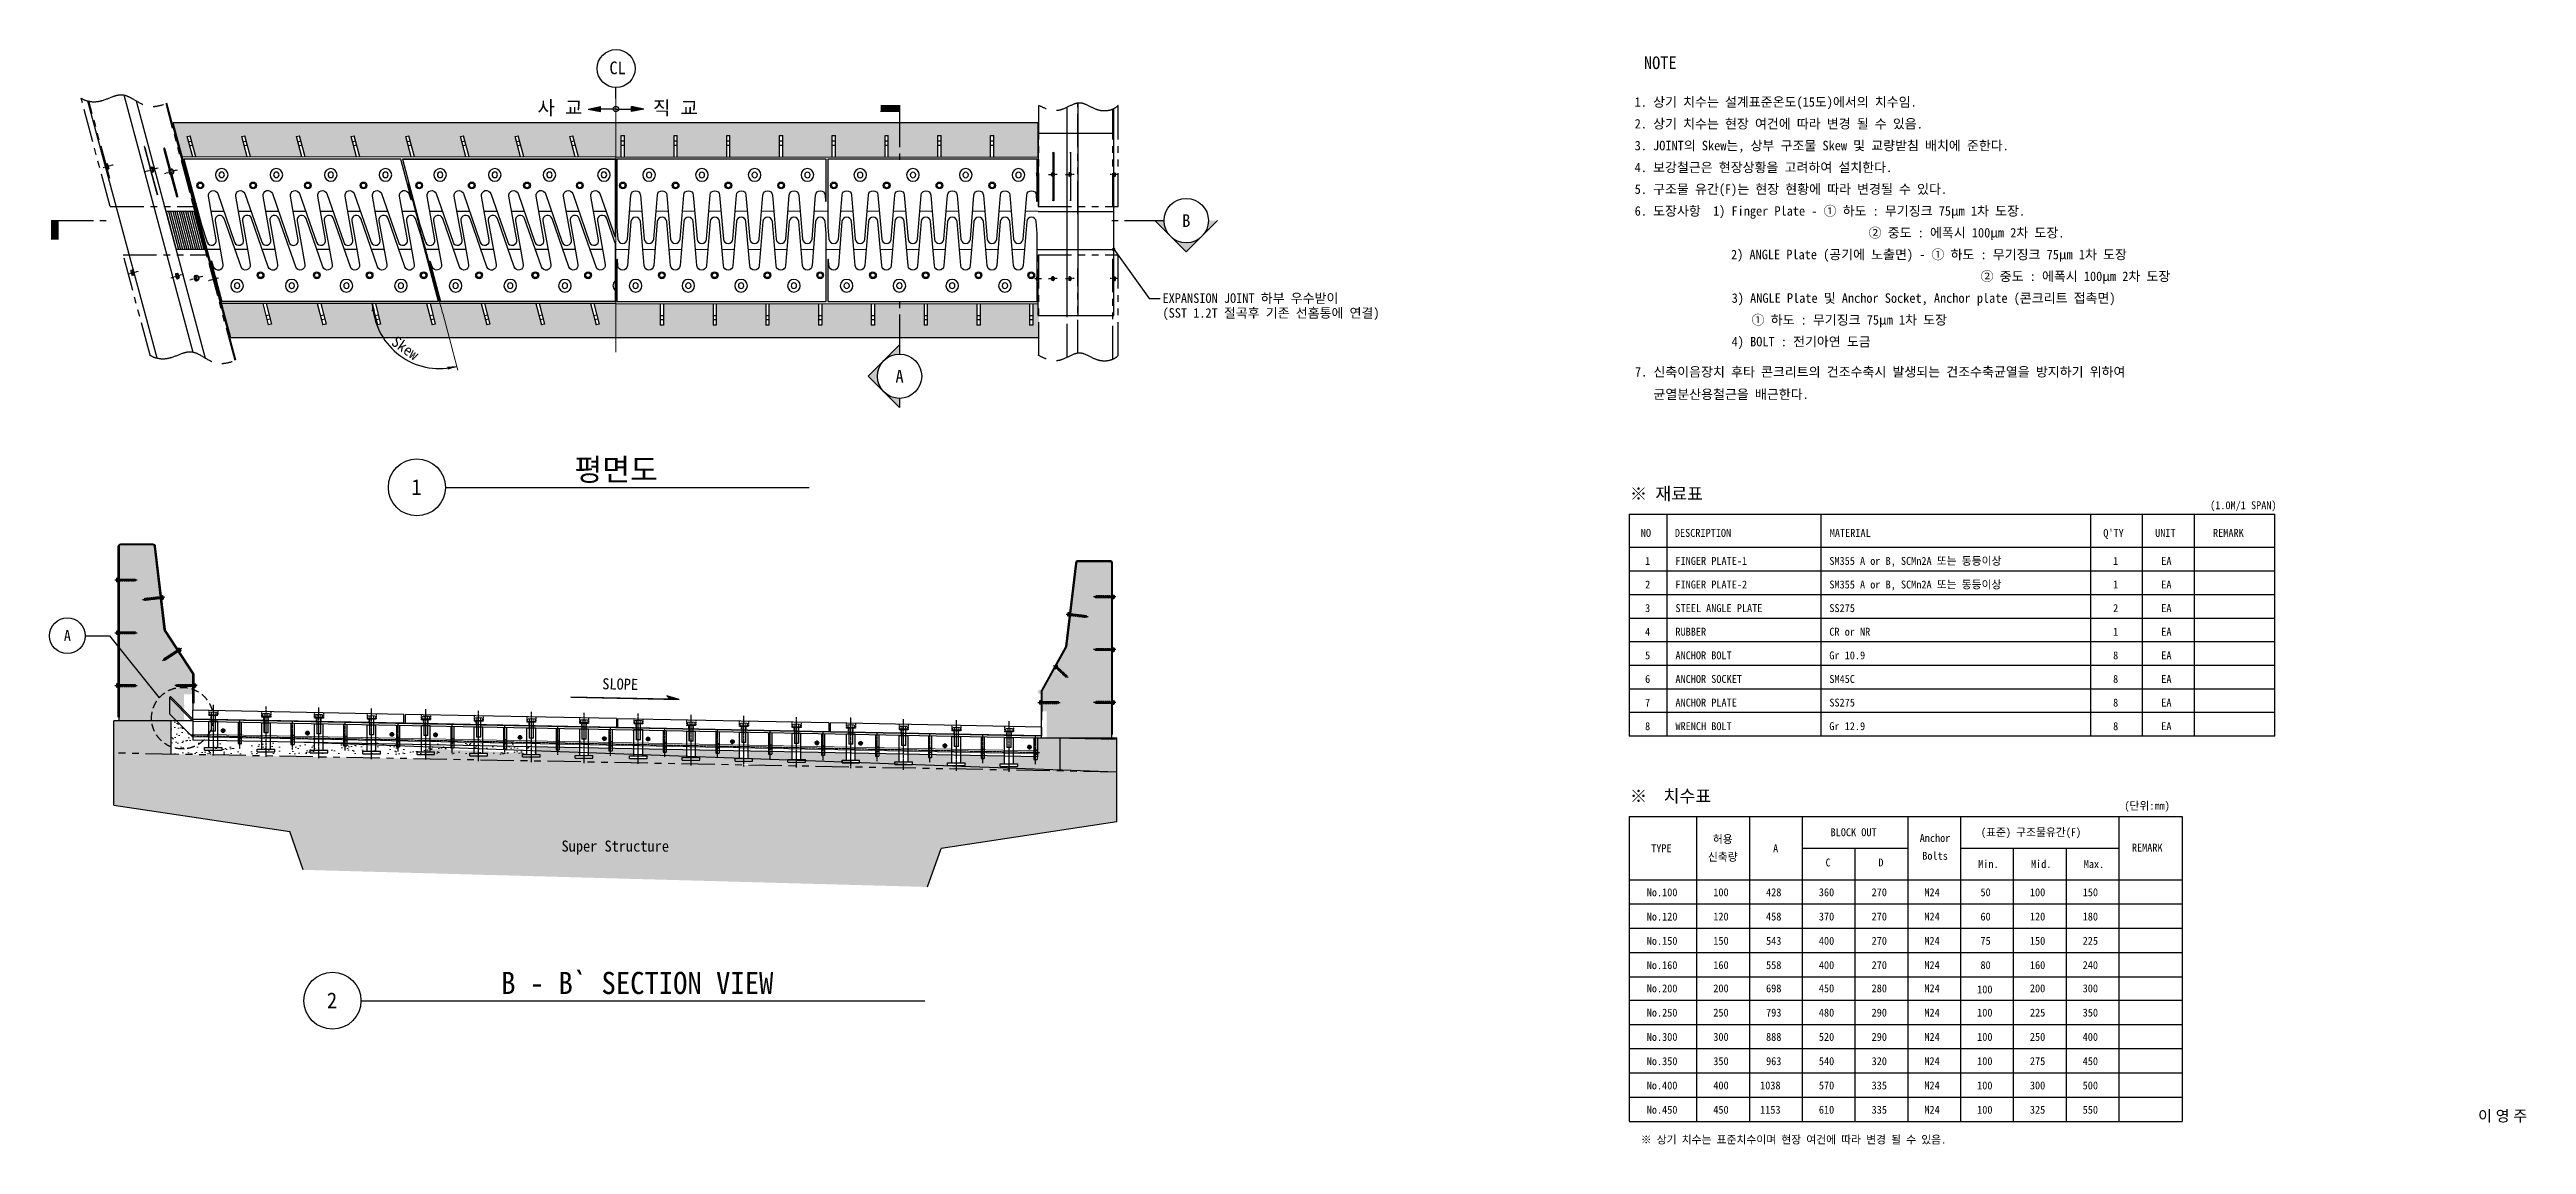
# Model space of a CAD drawing. Header units: inches. Extents: x 1408883 to 1428975, y -49105 to -40709.
# Drawn here: x 1408883 to 1420618, y -45894 to -40709 of the extents above; entities that cross this region are included whole.
import ezdxf
from ezdxf.enums import TextEntityAlignment as Align

# ---------------------------------------------------------------- set-up
doc = ezdxf.new("R2010")
doc.units = ezdxf.units.IN
doc.header["$LTSCALE"] = 5
doc.header["$MEASUREMENT"] = 0
for name, pattern in [('11$0$CENTER', [2, 1.25, -0.25, 0.25, -0.25]), ('11$0$CXB001', [3.1, 1.25, -0.2, 0.2, -0.2, 1.25]), ('11$0$PHANTOM', [63.5, 31.75, -6.35, 6.35, -6.35, 6.35, -6.35]), ('CEN', [62, 60, -1, 0, -1]), ('CENTER', [2, 1.25, -0.25, 0.25, -0.25]), ('CXB001', [3.1, 1.25, -0.2, 0.2, -0.2, 1.25]), ('DASHDOTX2', [2, 1, -0.5, 0, -0.5]), ('HIDDEN', [0.375, 0.25, -0.125]), ('PHANTOM', [63.5, 31.75, -6.35, 6.35, -6.35, 6.35, -6.35])]:
    doc.linetypes.add(name, pattern=pattern)
doc.layers.get('0').update_dxf_attribs({"linetype": 'CONTINUOUS'})
for name, color, linetype in [('11$0$CSB-05-02-01-S03-CS-CONC', 4, 'CONTINUOUS'), ('11$0$CSB-05-02-01-S03-CS-STLC', 4, 'CONTINUOUS'), ('11$0$CSB-05-02-01-S03-CX-CENT', 1, '11$0$CXB001'), ('A-XXXX-SOLD', 252, 'CONTINUOUS'), ('CSB-05-02-01-S03-CS-CONC', 4, 'CONTINUOUS'), ('CSB-05-02-01-S03-CS-STLC', 4, 'CONTINUOUS'), ('CSB-05-02-01-S03-CX-CENT', 1, 'CXB001'), ('CSB-05-02-01-S03-CX-DIML', 1, 'CONTINUOUS'), ('CSB-05-02-01-S03-CX-MIS3', 3, 'CONTINUOUS'), ('HEACH', 4, 'CONTINUOUS'), ('일점쇄선', 1, 'CENTER')]:
    doc.layers.add(name, color=color, linetype=linetype)
for name, color, linetype, lineweight in [('11$0$LINE01', 4, 'CONTINUOUS', 15), ('A-AXIS-BUBL', 7, 'CONTINUOUS', 25), ('A-BORD-TEXT', 3, 'CONTINUOUS', 25), ('A-CNTL', 1, 'CEN', 15), ('A-DIMS', 7, 'CONTINUOUS', 25), ('A-MKXS-LEAD', 7, 'CONTINUOUS', 25), ('A-MKXS-MAK1', 3, 'CONTINUOUS', 25), ('A-MKXS-MAK2', 3, 'DASHDOTX2', 25), ('A-MKXS-TEXT1', 3, 'CONTINUOUS', 25), ('A-MKXS-TEXT2', 7, 'CONTINUOUS', 25), ('A-XXXX-FIN1', 255, 'CONTINUOUS', 18), ('A-XXXX-SYMB', 7, 'CONTINUOUS', 25), ('A-XXXX-TABL', 7, 'CONTINUOUS', 25), ('A-XXXX-TXT1', 3, 'CONTINUOUS', 25), ('A-XXXX-TXT2', 3, 'CONTINUOUS', 25), ('BOLT', 252, 'CONTINUOUS', 5)]:
    doc.layers.add(name, color=color, linetype=linetype, lineweight=lineweight)
doc.styles.add('HY견고딕', font='H2GTRE.TTF')
doc.styles.add('돋움', font='')
doc.styles.add('돋움체', font='')
doc.styles.add('맑은고딕', font='malgun.ttf')
doc.styles.get('돋움').set_extended_font_data('DotumChe')
doc.styles.get('돋움체').set_extended_font_data('DotumChe')

msp = doc.modelspace()

# ---------------------------------------------------------------- texts
at = {"layer": 'A-BORD-TEXT', "style": '맑은고딕'}
msp.add_text('이 영 주', height=52.5, dxfattribs=at).set_placement((1420621.6, -45785.3), align=Align.RIGHT)
at = {"layer": 'A-MKXS-TEXT1'}
for s, height, style, p in [('사  교', 65.77, 'HY견고딕', (1411194.2, -41017.7)), ('직  교', 65.77, 'HY견고딕', (1411741.5, -41018.5)), ('NO', 37.5, '돋움체', (1416421.7, -43016.9)), ('DESCRIPTION', 37.5, '돋움체', (1416583.1, -43016.9)), ('MATERIAL', 37.5, '돋움체', (1417316.9, -43016.9)), ("Q'TY", 37.5, '돋움체', (1418612.9, -43016.9)), ('UNIT', 37.5, '돋움체', (1418858.5, -43016.9)), ('REMARK', 37.5, '돋움체', (1419132.8, -43016.9)), ('1', 37.5, '돋움체', (1416442, -43149.5)), ('FINGER PLATE-1', 37.5, '돋움체', (1416585.8, -43149.5)), ('SM355 A or B, SCMn2A 또는 동등이상 ', 37.5, '돋움체', (1417314.9, -43149.5)), ('1', 37.5, '돋움체', (1418659.4, -43149.5)), ('EA', 37.5, '돋움체', (1418887.6, -43149.5)), ('2', 37.5, '돋움체', (1416442, -43261.3)), ('FINGER PLATE-2', 37.5, '돋움체', (1416585.8, -43261.3)), ('SM355 A or B, SCMn2A 또는 동등이상 ', 37.5, '돋움체', (1417314.9, -43261.3)), ('1', 37.5, '돋움체', (1418659.4, -43261.3)), ('EA', 37.5, '돋움체', (1418887.6, -43261.3)), ('3', 37.5, '돋움체', (1416442, -43373.1)), ('STEEL ANGLE PLATE', 37.5, '돋움체', (1416585.8, -43373.1)), ('SS275', 37.5, '돋움체', (1417314.9, -43373.1)), ('2', 37.5, '돋움체', (1418659.4, -43373.1)), ('EA', 37.5, '돋움체', (1418887.6, -43373.1)), ('4', 37.5, '돋움체', (1416442, -43484.9)), ('RUBBER', 37.5, '돋움체', (1416585.8, -43484.9)), ('CR or NR', 37.5, '돋움체', (1417314.9, -43484.9)), ('1', 37.5, '돋움체', (1418659.4, -43484.9)), ('EA', 37.5, '돋움체', (1418887.6, -43484.9)), ('5', 37.5, '돋움체', (1416442, -43596.8)), ('ANCHOR BOLT', 37.5, '돋움체', (1416585.8, -43596.8)), ('Gr 10.9', 37.5, '돋움체', (1417314.9, -43596.8)), ('8', 37.5, '돋움체', (1418659.4, -43596.8)), ('EA', 37.5, '돋움체', (1418887.6, -43596.8)), ('6', 37.5, '돋움체', (1416442, -43708.6)), ('ANCHOR SOCKET', 37.5, '돋움체', (1416585.8, -43708.6)), ('SM45C', 37.5, '돋움체', (1417314.9, -43708.6)), ('8', 37.5, '돋움체', (1418659.4, -43708.6)), ('EA', 37.5, '돋움체', (1418887.6, -43708.6)), ('7', 37.5, '돋움체', (1416442, -43820.4)), ('ANCHOR PLATE', 37.5, '돋움체', (1416585.8, -43820.4)), ('SS275', 37.5, '돋움체', (1417314.9, -43820.4)), ('8', 37.5, '돋움체', (1418659.4, -43820.4)), ('EA', 37.5, '돋움체', (1418887.6, -43820.4)), ('8', 37.5, '돋움체', (1416442, -43932.2)), ('WRENCH BOLT', 37.5, '돋움체', (1416585.8, -43932.2)), ('Gr 12.9', 37.5, '돋움체', (1417314.9, -43932.2)), ('8', 37.5, '돋움체', (1418659.4, -43932.2)), ('EA', 37.5, '돋움체', (1418887.6, -43932.2)), ('(단위:mm)', 37.5, '돋움체', (1418712.8, -44309)), ('TYPE', 37.5, '돋움체', (1416470.9, -44510.4)), ('A', 37.5, '돋움체', (1417048.4, -44511)), ('BLOCK OUT', 37.5, '돋움체', (1417320.8, -44434.4)), ('(표준) 구조물유간(F)', 37.5, '돋움체', (1418033.1, -44434.4)), ('REMARK', 37.5, '돋움체', (1418748.4, -44507.2)), ('C', 37.5, '돋움체', (1417297.1, -44577.7)), ('D', 37.5, '돋움체', (1417547.1, -44577.7)), ('Min.', 37.5, '돋움체', (1418020.2, -44585.2)), ('Mid.', 37.5, '돋움체', (1418270.2, -44585.2)), ('Max.', 37.5, '돋움체', (1418520.2, -44585.2)), ('No.100', 37.5, '돋움체', (1416449.9, -44718.9)), ('100', 37.5, '돋움체', (1416765.2, -44718.7)), ('428', 37.5, '돋움체', (1417015.2, -44718.7)), ('360', 37.5, '돋움체', (1417265.2, -44718.7)), ('270', 37.5, '돋움체', (1417515.2, -44718.7)), ('M24', 37.5, '돋움체', (1417765.2, -44718.7)), ('50', 37.5, '돋움체', (1418030.9, -44718.7)), ('100', 37.5, '돋움체', (1418265.2, -44718.7)), ('150', 37.5, '돋움체', (1418515.2, -44718.7)), ('No.120', 37.5, '돋움체', (1416449.9, -44833.9)), ('120', 37.5, '돋움체', (1416765.2, -44833.7)), ('458', 37.5, '돋움체', (1417015.2, -44833.7)), ('370', 37.5, '돋움체', (1417265.2, -44833.7)), ('270', 37.5, '돋움체', (1417515.2, -44833.7)), ('M24', 37.5, '돋움체', (1417765.2, -44833.7)), ('60', 37.5, '돋움체', (1418030.9, -44833.7)), ('120', 37.5, '돋움체', (1418265.2, -44833.7)), ('180', 37.5, '돋움체', (1418515.2, -44833.7)), ('No.150', 37.5, '돋움체', (1416449.9, -44948.9)), ('150', 37.5, '돋움체', (1416765.2, -44948.7)), ('543', 37.5, '돋움체', (1417015.2, -44948.7)), ('400', 37.5, '돋움체', (1417265.2, -44948.7)), ('270', 37.5, '돋움체', (1417515.2, -44948.7)), ('M24', 37.5, '돋움체', (1417765.2, -44948.7)), ('75', 37.5, '돋움체', (1418030.9, -44948.7)), ('150', 37.5, '돋움체', (1418265.2, -44948.7)), ('225', 37.5, '돋움체', (1418515.2, -44948.7)), ('No.160', 37.5, '돋움체', (1416449.9, -45063.9)), ('160', 37.5, '돋움체', (1416765.2, -45063.7)), ('558', 37.5, '돋움체', (1417015.2, -45063.7)), ('400', 37.5, '돋움체', (1417265.2, -45063.7)), ('270', 37.5, '돋움체', (1417515.2, -45063.7)), ('M24', 37.5, '돋움체', (1417765.2, -45063.7)), ('80', 37.5, '돋움체', (1418030.9, -45063.7)), ('160', 37.5, '돋움체', (1418265.2, -45063.7)), ('240', 37.5, '돋움체', (1418515.2, -45063.7)), ('No.200', 37.5, '돋움체', (1416449.9, -45173.9)), ('200', 37.5, '돋움체', (1416765.2, -45173.7)), ('698', 37.5, '돋움체', (1417015.2, -45173.7)), ('450', 37.5, '돋움체', (1417265.2, -45173.7)), ('280', 37.5, '돋움체', (1417515.2, -45173.7)), ('M24', 37.5, '돋움체', (1417765.2, -45173.7)), ('100', 37.5, '돋움체', (1418015.2, -45178.7)), ('200', 37.5, '돋움체', (1418265.2, -45173.7)), ('300', 37.5, '돋움체', (1418515.2, -45173.7)), ('No.250', 37.5, '돋움체', (1416449.9, -45288.9)), ('250', 37.5, '돋움체', (1416765.2, -45288.7)), ('793', 37.5, '돋움체', (1417015.2, -45288.7)), ('480', 37.5, '돋움체', (1417265.2, -45288.7)), ('290', 37.5, '돋움체', (1417515.2, -45288.7)), ('M24', 37.5, '돋움체', (1417765.2, -45288.7)), ('100', 37.5, '돋움체', (1418015.2, -45288.7)), ('225', 37.5, '돋움체', (1418265.2, -45288.7)), ('350', 37.5, '돋움체', (1418515.2, -45288.7)), ('No.300', 37.5, '돋움체', (1416449.9, -45403.9)), ('300', 37.5, '돋움체', (1416765.2, -45403.7)), ('888', 37.5, '돋움체', (1417015.2, -45403.7)), ('520', 37.5, '돋움체', (1417265.2, -45403.7)), ('290', 37.5, '돋움체', (1417515.2, -45403.7)), ('M24', 37.5, '돋움체', (1417765.2, -45403.7)), ('100', 37.5, '돋움체', (1418015.2, -45403.7)), ('250', 37.5, '돋움체', (1418265.2, -45403.7)), ('400', 37.5, '돋움체', (1418515.2, -45403.7)), ('No.350', 37.5, '돋움체', (1416449.9, -45518.8)), ('350', 37.5, '돋움체', (1416765.2, -45518.6)), ('963', 37.5, '돋움체', (1417015.2, -45518.6)), ('540', 37.5, '돋움체', (1417265.2, -45518.6)), ('320', 37.5, '돋움체', (1417515.2, -45518.6)), ('M24', 37.5, '돋움체', (1417765.2, -45518.6)), ('100', 37.5, '돋움체', (1418015.2, -45518.6)), ('275', 37.5, '돋움체', (1418265.2, -45518.6)), ('450', 37.5, '돋움체', (1418515.2, -45518.6)), ('No.400', 37.5, '돋움체', (1416449.9, -45633.8)), ('400', 37.5, '돋움체', (1416765.2, -45633.6)), ('1038', 37.5, '돋움체', (1416986.9, -45633.6)), ('570', 37.5, '돋움체', (1417265.2, -45633.6)), ('335', 37.5, '돋움체', (1417515.2, -45633.6)), ('M24', 37.5, '돋움체', (1417765.2, -45633.6)), ('100', 37.5, '돋움체', (1418015.2, -45633.6)), ('300', 37.5, '돋움체', (1418265.2, -45633.6)), ('500', 37.5, '돋움체', (1418515.2, -45633.6)), ('No.450', 37.5, '돋움체', (1416449.9, -45748.8)), ('450', 37.5, '돋움체', (1416765.2, -45748.6)), ('1153', 37.5, '돋움체', (1416986.9, -45748.6)), ('610', 37.5, '돋움체', (1417265.2, -45748.6)), ('335', 37.5, '돋움체', (1417515.2, -45748.6)), ('M24', 37.5, '돋움체', (1417765.2, -45748.6)), ('100', 37.5, '돋움체', (1418015.2, -45748.6)), ('325', 37.5, '돋움체', (1418265.2, -45748.6)), ('550', 37.5, '돋움체', (1418515.2, -45748.6)), ('※ 상기 치수는 표준치수이며 현장 여건에 따라 변경 될 수 있음.', 37.5, '돋움체', (1416421.6, -45890.3))]:
    msp.add_text(s, height=height, dxfattribs=dict(at, style=style)).set_placement(p)
at = {"layer": 'A-MKXS-TEXT1', "style": '돋움체'}
msp.add_text('(1.0M/1 SPAN) ', height=37.5, dxfattribs=at).set_placement((1419458.2, -42885.8), align=Align.RIGHT)
for s, p in [('허용', (1416810, -44448.4)), ('Anchor', (1417815.8, -44443)), ('신축량', (1416810, -44532.6)), ('Bolts', (1417815.8, -44527.3))]:
    msp.add_text(s, height=37.5, dxfattribs=at).set_placement(p, align=Align.MIDDLE_CENTER)
at = {"layer": 'A-MKXS-TEXT2', "style": '돋움체'}
for s, height, p in [('B', 60, (1414268.2, -41519.2)), ('A', 60, (1412909.9, -42256.2)), ('A', 52, (1408967.1, -43484.4))]:
    msp.add_text(s, height=height, dxfattribs=at).set_placement(p, align=Align.MIDDLE)
at = {"layer": 'A-XXXX-TXT1', "style": '돋움체'}
for s, p in [('평면도', (1411567.3, -42782.5)), ('B - B` SECTION VIEW', (1411667.3, -45213.6))]:
    msp.add_text(s, height=105, dxfattribs=at).set_placement(p, align=Align.BOTTOM_CENTER)
for s, p in [('1', (1410621.1, -42780.9)), ('2', (1410221.1, -45212))]:
    msp.add_text(s, height=75, dxfattribs=at).set_placement(p, align=Align.MIDDLE)
at = {"layer": 'A-XXXX-TXT2', "ltscale": 0.2, "style": '돋움체'}
msp.add_text('CL', height=60, dxfattribs=at).set_placement((1411573.9, -40795.7), align=Align.MIDDLE)
at = {"layer": 'A-XXXX-TXT2'}
for s, height, style, p in [('NOTE', 60, '돋움', (1416436.5, -40801.6)), ('1. 상기 치수는 설계표준온도(15도)에서의 치수임.', 45, '돋움체', (1416392.7, -40979.8)), ('2. 상기 치수는 현장 여건에 따라 변경 될 수 있음.', 45, '돋움체', (1416392.7, -41082.9)), ('3. JOINT의 Skew는, 상부 구조물 Skew 및 교량받침 배치에 준한다.', 45, '돋움체', (1416392.7, -41186.2)), ('4. 보강철근은 현장상황을 고려하여 설치한다.', 45, '돋움체', (1416392.7, -41289.3)), ('5. 구조물 유간(F)는 현장 현황에 따라 변경될 수 있다.', 45, '돋움체', (1416392.7, -41392.4)), ('6. 도장사항  1) Finger Plate - ① 하도 : 무기징크 75μm 1차 도장. ', 45, '돋움체', (1416392.7, -41495.8)), ('2) ANGLE Plate (공기에 노출면) - ① 하도 : 무기징크 75μm 1차 도장', 45, '돋움체', (1416849.3, -41702.1)), ('② 중도 : 에폭시 100μm 2차 도장.', 45, '돋움체', (1417501.1, -41599)), ('② 중도 : 에폭시 100μm 2차 도장', 45, '돋움체', (1418031.7, -41805.2)), ('EXPANSION JOINT 하부 우수받이', 45, '돋움체', (1414155.6, -41908.8)), ('3) ANGLE Plate 및 Anchor Socket, Anchor plate (콘크리트 접촉면)', 45, '돋움체', (1416852.3, -41908.5)), ('(SST 1.2T 절곡후 기존 선홈통에 연결)', 45, '돋움체', (1414155.6, -41978.8)), ('① 하도 : 무기징크 75μm 1차 도장', 45, '돋움체', (1416946.4, -42011.7)), ('4) BOLT : 전기아연 도금 ', 45, '돋움체', (1416852.3, -42114.8)), ('7. 신축이음장치 후타 콘크리트의 건조수축시 발생되는 건조수축균열을 방지하기 위하여', 45, '돋움체', (1416394, -42257.7)), ('  균열분산용철근을 배근한다.', 45, '돋움체', (1416423.5, -42364.1)), ('※ 재료표 ', 60, '돋움', (1416370, -42842.6)), ('※  치수표 ', 60, '돋움', (1416370, -44274.5))]:
    msp.add_text(s, height=height, dxfattribs=dict(at, style=style)).set_placement(p)
at = {"layer": 'A-XXXX-TXT2', "style": '돋움체'}
for s, rotation, p in [('Skew', 324.82756, (1410498.1, -42104.9)), ('SLOPE', 358.85924, (1411501, -43738.7))]:
    msp.add_text(s, height=52.5, rotation=rotation, dxfattribs=at).set_placement(p)
msp.add_text('Super Structure', height=52.5, dxfattribs=at).set_placement((1411562.9, -44481.4), align=Align.MIDDLE_CENTER)

# ---------------------------------------------------------------- blocks, each defined once
blk = doc.blocks.new('adsfafd')
at = {"color": 0, "ltscale": 2}
for p, q in [((-9297, 31597), (-9247, 31597)), ((-9297, 31447), (-9297, 31597)), ((-9247, 31447), (-9247, 31597)), ((-9322, 31432), (-9322, 31447)), ((-9322, 31447), (-9222, 31447)), ((-9322, 31432), (-9222, 31432)), ((-9222, 31432), (-9222, 31447))]:
    blk.add_line(p, q, dxfattribs=at)
blk = doc.blocks.new('11$0$oooi')
at = {"color": 4}
for p, q in [((-89, 13261), (-89, 13159)), ((-89, 13204), (-74, 13204)), ((-89, 13184), (-74, 13184)), ((-89, 13159), (-74, 13159)), ((-74, 13261), (-74, 13159)), ((161, 13261), (161, 13159)), ((161, 13204), (176, 13204)), ((161, 13184), (176, 13184)), ((161, 13159), (176, 13159)), ((176, 13261), (176, 13159)), ((411, 13261), (411, 13159)), ((411, 13204), (426, 13204)), ((411, 13184), (426, 13184)), ((411, 13159), (426, 13159)), ((426, 13261), (426, 13159)), ((661, 13261), (661, 13159)), ((661, 13204), (676, 13204)), ((661, 13184), (676, 13184)), ((661, 13159), (676, 13159)), ((676, 13261), (676, 13159))]:
    blk.add_line(p, q, dxfattribs=at)
blk.add_lwpolyline([(-110, 13271), (-110, 13593), (-105, 13650, -0.918989), (-60, 13650), (-43, 13441, 0.918989), (2, 13441), (20, 13650, -0.918989), (65, 13650), (82, 13441, 0.918989), (127, 13441), (145, 13650, -0.918989), (190, 13650), (207, 13441, 0.918989), (252, 13441), (270, 13650, -0.918989), (315, 13650), (332, 13441, 0.918989), (377, 13441), (395, 13650, -0.918989), (440, 13650), (457, 13441, 0.918989), (502, 13441), (520, 13650, -0.918989), (565, 13650), (582, 13441, 0.918989), (627, 13441), (645, 13650, -0.918989), (690, 13650), (707, 13441, 0.918989), (752, 13441), (770, 13650, -0.918989), (815, 13650), (832, 13441, 0.918989), (877, 13441), (879, 13470), (882, 13470), (882, 13271)], format="xyb", close=True)
for centre, radius in [((43, 13346), 30), ((43, 13346), 13), ((293, 13346), 30), ((293, 13346), 13), ((543, 13346), 30), ((543, 13346), 13), ((793, 13346), 30), ((793, 13346), 13)]:
    blk.add_circle(centre, radius)
at = {"layer": '11$0$LINE01', "color": 6, "linetype": 'ByBlock'}
for p, q in [((-114, 13518), (-110, 13518)), ((-49, 13518), (9, 13518)), ((76, 13518), (134, 13518)), ((201, 13518), (259, 13518)), ((326, 13518), (384, 13518)), ((451, 13518), (509, 13518)), ((576, 13518), (634, 13518)), ((701, 13518), (759, 13518)), ((826, 13518), (886, 13518)), ((-114, 13261), (886, 13261))]:
    blk.add_line(p, q, dxfattribs=at)
blk = doc.blocks.new('bb1')
at = {"color": 0, "ltscale": 0.1}
blk.add_line((26901, 5401), (27928, 5401), dxfattribs=at)
at = {"color": 4}
for p, q in [((26942, 5391), (26917, 5294)), ((26917, 5294), (26931, 5290)), ((26923, 5318), (26938, 5314)), ((26928, 5337), (26943, 5334)), ((26958, 5391), (26931, 5290)), ((27201, 5391), (27176, 5294)), ((27176, 5294), (27190, 5290)), ((27182, 5318), (27196, 5314)), ((27187, 5337), (27202, 5334)), ((27217, 5391), (27190, 5290)), ((27460, 5391), (27434, 5294)), ((27434, 5294), (27449, 5290)), ((27441, 5318), (27455, 5314)), ((27446, 5337), (27460, 5334)), ((27476, 5391), (27449, 5290)), ((27719, 5391), (27693, 5294)), ((27693, 5294), (27708, 5290)), ((27700, 5318), (27714, 5314)), ((27705, 5337), (27719, 5334)), ((27734, 5391), (27708, 5290))]:
    blk.add_line(p, q, dxfattribs=at)
blk.add_lwpolyline([(26901, 5401), (26984, 5712), (27011, 5794, -0.918989), (27054, 5783), (27017, 5576, 0.918989), (27061, 5565), (27140, 5794, -0.918989), (27184, 5783), (27147, 5576, 0.918989), (27190, 5565), (27270, 5794, -0.918989), (27313, 5783), (27276, 5576, 0.918989), (27319, 5565), (27399, 5794, -0.918989), (27443, 5783), (27406, 5576, 0.918989), (27449, 5565), (27529, 5794, -0.918989), (27572, 5783), (27535, 5576, 0.918989), (27578, 5565), (27658, 5794, -0.918989), (27701, 5783), (27664, 5576, 0.918989), (27708, 5565), (27787, 5794, -0.918989), (27831, 5783), (27794, 5576, 0.918989), (27837, 5565), (27917, 5794, -0.918989), (27960, 5783), (27923, 5576, 0.918989), (27967, 5565), (27976, 5592), (27979, 5591), (27928, 5401)], format="xyb", close=True)
for centre, radius in [((27080, 5476), 30), ((27080, 5476), 13), ((27338, 5476), 30), ((27338, 5476), 13), ((27597, 5476), 30), ((27597, 5476), 13), ((27856, 5476), 30), ((27856, 5476), 13)]:
    blk.add_circle(centre, radius)
at = {"layer": '11$0$LINE01', "color": 6, "linetype": 'ByBlock'}
blk.add_line((26894, 5391), (27929, 5391), dxfattribs=at)
blk = doc.blocks.new('bb2')
at = {"color": 4}
for p, q in [((27274, 6086), (27301, 6186)), ((27290, 6086), (27316, 6182)), ((27304, 6139), (27290, 6143)), ((27309, 6158), (27295, 6162)), ((27316, 6182), (27301, 6186)), ((27533, 6086), (27560, 6186)), ((27563, 6139), (27548, 6143)), ((27549, 6086), (27574, 6182)), ((27568, 6158), (27554, 6162)), ((27574, 6182), (27560, 6186)), ((27792, 6086), (27819, 6186)), ((27822, 6139), (27807, 6143)), ((27808, 6086), (27833, 6182)), ((27827, 6158), (27812, 6162)), ((27833, 6182), (27819, 6186)), ((28051, 6086), (28078, 6186)), ((28066, 6086), (28092, 6182)), ((28081, 6139), (28066, 6143)), ((28086, 6158), (28071, 6162)), ((28092, 6182), (28078, 6186))]:
    blk.add_line(p, q, dxfattribs=at)
blk.add_lwpolyline([(28108, 6076), (28025, 5764), (27998, 5682, -0.918989), (27955, 5694), (27991, 5900, 0.918989), (27948, 5912), (27868, 5682, -0.918989), (27825, 5694), (27862, 5900, 0.918989), (27819, 5912), (27739, 5682, -0.918989), (27696, 5694), (27733, 5900, 0.918989), (27689, 5912), (27610, 5682, -0.918989), (27566, 5694), (27603, 5900, 0.918989), (27560, 5912), (27480, 5682, -0.918989), (27437, 5694), (27474, 5900, 0.918989), (27431, 5912), (27351, 5682, -0.918989), (27307, 5694), (27344, 5900, 0.918989), (27301, 5912), (27221, 5682, -0.918989), (27178, 5694), (27215, 5900, 0.918989), (27172, 5912), (27092, 5682, -0.918989), (27049, 5694), (27086, 5900, 0.918989), (27042, 5912), (27033, 5885), (27030, 5885), (27081, 6076)], format="xyb", close=True)
for centre, radius in [((27153, 6001), 30), ((27153, 6001), 13), ((27412, 6001), 30), ((27412, 6001), 13), ((27670, 6001), 30), ((27670, 6001), 13), ((27929, 6001), 30), ((27929, 6001), 13)]:
    blk.add_circle(centre, radius)
blk = doc.blocks.new('BB3')
at = {"color": 6, "ltscale": 0.1}
for p, q in [((27007, 5828), (27011, 5828)), ((26124, 5648), (26184, 5648)), ((26254, 5648), (26313, 5648)), ((26383, 5648), (26443, 5648)), ((26513, 5648), (26572, 5648)), ((26642, 5648), (26702, 5648)), ((26772, 5648), (26831, 5648)), ((26901, 5648), (26963, 5648))]:
    blk.add_line(p, q, dxfattribs=at)
at = {"color": 0, "ltscale": 0.1}
blk.add_line((26065, 5401), (26892, 5401), dxfattribs=at)
at = {"color": 4}
for p, q in [((26166, 5391), (26140, 5294)), ((26140, 5294), (26155, 5290)), ((26147, 5318), (26161, 5314)), ((26152, 5337), (26166, 5334)), ((26182, 5391), (26155, 5290)), ((26425, 5391), (26399, 5294)), ((26399, 5294), (26414, 5290)), ((26406, 5318), (26420, 5314)), ((26411, 5337), (26425, 5334)), ((26440, 5391), (26414, 5290)), ((26684, 5391), (26658, 5294)), ((26658, 5294), (26673, 5290)), ((26664, 5318), (26679, 5314)), ((26670, 5337), (26684, 5334)), ((26699, 5391), (26673, 5290))]:
    blk.add_line(p, q, dxfattribs=at)
blk.add_lwpolyline([(26065, 5678), (26105, 5794, -0.918989), (26149, 5783), (26112, 5576, 0.918989), (26155, 5565), (26235, 5794, -0.918989), (26278, 5783), (26241, 5576, 0.918989), (26284, 5565), (26364, 5794, -0.918989), (26407, 5783), (26370, 5576, 0.918989), (26414, 5565), (26494, 5794, -0.918989), (26537, 5783), (26500, 5576, 0.918989), (26543, 5565), (26623, 5794, -0.918989), (26666, 5783), (26629, 5576, 0.918989), (26673, 5565), (26752, 5794, -0.918989), (26796, 5783), (26759, 5576, 0.918989), (26802, 5565), (26882, 5794, -0.918989), (26925, 5783), (26888, 5576, 0.918989), (26931, 5565), (26941, 5592), (26943, 5591), (26892, 5401), (26065, 5401)], format="xyb")
for centre, radius in [((26303, 5476), 30), ((26303, 5476), 13), ((26562, 5476), 30), ((26562, 5476), 13), ((26821, 5476), 30), ((26821, 5476), 13)]:
    blk.add_circle(centre, radius)
blk.add_arc((26044, 5476), 30, 313.2912, 46.7088)
at = {"layer": '11$0$LINE01', "color": 6, "linetype": 'ByBlock'}
blk.add_line((26065, 5391), (26894, 5391), dxfattribs=at)
blk = doc.blocks.new('bb4')
at = {"color": 4}
for p, q in [((26239, 6086), (26266, 6186)), ((26269, 6139), (26254, 6143)), ((26255, 6086), (26280, 6182)), ((26274, 6158), (26260, 6162)), ((26280, 6182), (26266, 6186)), ((26498, 6086), (26525, 6186)), ((26528, 6139), (26513, 6143)), ((26514, 6086), (26539, 6182)), ((26533, 6158), (26518, 6162)), ((26539, 6182), (26525, 6186)), ((26757, 6086), (26784, 6186)), ((26772, 6086), (26798, 6182)), ((26787, 6139), (26772, 6143)), ((26792, 6158), (26777, 6162)), ((26798, 6182), (26784, 6186)), ((27016, 6086), (27042, 6186)), ((27031, 6086), (27057, 6182)), ((27045, 6139), (27031, 6143)), ((27051, 6158), (27036, 6162)), ((27057, 6182), (27042, 6186))]:
    blk.add_line(p, q, dxfattribs=at)
at = {"color": 0, "ltscale": 0.1}
blk.add_line((27073, 6076), (26065, 6076), dxfattribs=at)
at = {"color": 6, "ltscale": 0.1}
for p, q in [((26108, 5828), (26167, 5828)), ((26237, 5828), (26296, 5828)), ((26366, 5828), (26426, 5828)), ((26496, 5828), (26555, 5828)), ((26625, 5828), (26685, 5828)), ((26755, 5828), (26814, 5828)), ((26884, 5828), (26943, 5828))]:
    blk.add_line(p, q, dxfattribs=at)
blk.add_lwpolyline([(26065, 6076), (27073, 6076), (26990, 5764), (26963, 5682, -0.918989), (26919, 5694), (26956, 5900, 0.918989), (26913, 5912), (26833, 5682, -0.918989), (26790, 5694), (26827, 5900, 0.918989), (26784, 5912), (26704, 5682, -0.918989), (26661, 5694), (26698, 5900, 0.918989), (26654, 5912), (26574, 5682, -0.918989), (26531, 5694), (26568, 5900, 0.918989), (26525, 5912), (26445, 5682, -0.918989), (26402, 5694), (26439, 5900, 0.918989), (26395, 5912), (26316, 5682, -0.918989), (26272, 5694), (26309, 5900, 0.918989), (26266, 5912), (26186, 5682, -0.918989), (26143, 5694), (26180, 5900, 0.918989), (26137, 5912), (26065, 5706)], format="xyb")
for centre, radius in [((26118, 6001), 30), ((26118, 6001), 13), ((26376, 6001), 30), ((26376, 6001), 13), ((26635, 6001), 30), ((26635, 6001), 13), ((26894, 6001), 30), ((26894, 6001), 13)]:
    blk.add_circle(centre, radius)

# ---------------------------------------------------------------- hatches: boundary and pattern name
at = {"ltscale": 0.1}
h = msp.add_hatch(color=0, dxfattribs=at)
h.dxf.hatch_style = 1
h.paths.add_polyline_path([(1411493, -40979), (1411493, -40990.8), (1411434.3, -40990.8)])
h.paths.add_polyline_path([(1411434.3, -40990.8), (1411493, -40990.8), (1411493, -41002.7)])
h = msp.add_hatch(color=0, dxfattribs=at)
h.dxf.hatch_style = 1
h.paths.add_polyline_path([(1411639.4, -40979), (1411698.1, -40990.8), (1411639.4, -40990.8)])
h.paths.add_polyline_path([(1411639.4, -40990.8), (1411698.1, -40990.8), (1411639.4, -41002.7)])
at = {"layer": 'A-MKXS-MAK1'}
for points in [[(1412819.9, -41002.1), (1412819.9, -40972.1), (1412909.9, -40972.1), (1412909.9, -41002.1)], [(1408921.6, -41609.2), (1408891.6, -41609.2), (1408891.6, -41519.2), (1408921.6, -41519.2)]]:
    msp.add_hatch(color=256, dxfattribs=at).paths.add_polyline_path(points)
h = msp.add_hatch(color=256, dxfattribs=at)
h.paths.add_polyline_path([(1414268.2, -41667.7), (1414193.9, -41593.5, 0.4142136), (1414342.4, -41593.5)])
h.paths.add_polyline_path([(1414193.9, -41593.5), (1414119.7, -41519.2), (1414163.2, -41519.2, 0.1989124)])
h.paths.add_polyline_path([(1414342.4, -41593.5, 0.1989124), (1414373.2, -41519.2), (1414416.7, -41519.2)])
h = msp.add_hatch(color=256, dxfattribs=at)
h.paths.add_polyline_path([(1412761.5, -42256.2), (1412835.7, -42182, 0.4142136), (1412835.7, -42330.5)])
h.paths.add_polyline_path([(1412835.7, -42182), (1412909.9, -42107.7), (1412909.9, -42151.2, 0.1989124)])
h.paths.add_polyline_path([(1412835.7, -42330.5, 0.1989124), (1412909.9, -42361.2), (1412909.9, -42404.7)])
at = {"layer": 'A-XXXX-SOLD'}
for points in [[(1410326.1, -41117.3), (1410311.6, -41121.1), (1410337.2, -41217.8), (1410093.9, -41217.8), (1410067.3, -41117.3), (1410052.8, -41121.1), (1410078.4, -41217.8), (1409835.1, -41217.8), (1409808.4, -41117.3), (1409793.9, -41121.1), (1409819.6, -41217.8), (1409576.3, -41217.8), (1409549.6, -41117.3), (1409535.1, -41121.1), (1409560.8, -41217.8), (1409512.1, -41217.8), (1409468.7, -41055.8), (1411566.2, -41055.8), (1411566.2, -41217.8), (1411387.9, -41217.8), (1411361.2, -41117.3), (1411346.7, -41121.1), (1411372.4, -41217.8), (1411129.1, -41217.8), (1411102.4, -41117.3), (1411087.9, -41121.1), (1411113.5, -41217.8), (1410870.2, -41217.8), (1410843.6, -41117.3), (1410829.1, -41121.1), (1410854.7, -41217.8), (1410611.4, -41217.8), (1410584.8, -41117.3), (1410570.3, -41121.1), (1410595.9, -41217.8), (1410352.7, -41217.8)], [(1412356.2, -41115.8), (1412341.2, -41115.8), (1412341.2, -41217.8), (1412106.2, -41217.8), (1412106.2, -41115.8), (1412091.2, -41115.8), (1412091.2, -41217.8), (1411856.2, -41217.8), (1411856.2, -41115.8), (1411841.2, -41115.8), (1411841.2, -41217.8), (1411606.2, -41217.8), (1411606.2, -41115.8), (1411591.2, -41115.8), (1411591.2, -41217.8), (1411566.2, -41217.8), (1411566.2, -41055.8), (1413566.2, -41055.8), (1413566.2, -41217.8), (1413356.2, -41217.8), (1413356.2, -41115.8), (1413341.2, -41115.8), (1413341.2, -41217.8), (1413106.2, -41217.8), (1413106.2, -41115.8), (1413091.2, -41115.8), (1413091.2, -41217.8), (1412856.2, -41217.8), (1412856.2, -41115.8), (1412841.2, -41115.8), (1412841.2, -41217.8), (1412606.2, -41217.8), (1412606.2, -41115.8), (1412591.2, -41115.8), (1412591.2, -41217.8), (1412356.2, -41217.8)], [(1412541.2, -41912.8), (1412566.2, -41912.8), (1412776.2, -41912.8), (1412776.2, -42014.8), (1412791.2, -42014.8), (1412791.2, -41912.8), (1413026.2, -41912.8), (1413026.2, -42014.8), (1413041.2, -42014.8), (1413041.2, -41912.8), (1413276.2, -41912.8), (1413276.2, -42014.8), (1413291.2, -42014.8), (1413291.2, -41912.8), (1413526.2, -41912.8), (1413526.2, -42014.8), (1413541.2, -42014.8), (1413541.2, -41912.8), (1413566.2, -41912.8), (1413566.2, -41969), (1413570.4, -41969), (1413570.4, -42074.8), (1411566.2, -42074.8), (1411566.2, -41912.8), (1411776.2, -41912.8), (1411776.2, -42014.8), (1411791.2, -42014.8), (1411791.2, -41912.8), (1412026.2, -41912.8), (1412026.2, -42014.8), (1412041.2, -42014.8), (1412041.2, -41912.8), (1412276.2, -41912.8), (1412276.2, -42014.8), (1412291.2, -42014.8), (1412291.2, -41912.8), (1412526.2, -41912.8), (1412526.2, -42014.8), (1412541.2, -42014.8)], [(1409212, -43871.1), (1409212, -43887.8), (1409519.7, -43887.8), (1409519.7, -43879.5), (1409519.7, -43762.8), (1409562, -43762.8), (1409562, -43725.3), (1409485.8, -43725.3), (1409484.5, -43724.1), (1409484.5, -43718.2), (1409485.8, -43717), (1409562, -43717), (1409562, -43668.2, 0.1450994), (1409561.4, -43665.9), (1409492.7, -43560.2), (1409428.7, -43601.8), (1409427, -43601.4), (1409423.8, -43596.5), (1409424.2, -43594.8), (1409488.1, -43553.3), (1409427.7, -43460.3), (1409426.6, -43458.6), (1409408.9, -43309.1), (1409333.2, -43318.1), (1409331.8, -43317), (1409331.1, -43311.2), (1409332.2, -43309.8), (1409407.9, -43300.8), (1409379.6, -43061.8, 0.3800579), (1409371.3, -43054.5), (1409220.4, -43054.5, 0.4142136), (1409212, -43062.8)]]:
    msp.add_hatch(color=256, dxfattribs=at).paths.add_polyline_path(points)
h = msp.add_hatch(color=256, dxfattribs=at)
h.paths.add_polyline_path([(1410451.6, -42009.4), (1410426, -41912.8), (1410669.3, -41912.8), (1410696, -42013.3), (1410710.5, -42009.4), (1410684.8, -41912.8), (1410733.3, -41912.8), (1410776.7, -42074.8), (1409741.7, -42074.8), (1409698.3, -41912.8), (1409892.8, -41912.8), (1409919.5, -42013.3), (1409934, -42009.4), (1409908.3, -41912.8), (1410151.6, -41912.8), (1410178.3, -42013.3), (1410192.8, -42009.4), (1410167.2, -41912.8), (1410410.5, -41912.8), (1410437.1, -42013.3)])
h.paths.add_polyline_path([(1411486.8, -42009.4), (1411472.3, -42013.3), (1411465.9, -41989.1), (1411480.4, -41985.3)])
h.paths.add_polyline_path([(1411480.4, -41985.3), (1411465.9, -41989.1), (1411460.7, -41969.8), (1411475.2, -41965.9)])
h.paths.add_polyline_path([(1411213.4, -42013.3), (1411207, -41989.1), (1411221.5, -41985.3), (1411227.9, -42009.4)])
h.paths.add_polyline_path([(1411216.4, -41965.9), (1411221.5, -41985.3), (1411207, -41989.1), (1411201.9, -41969.8)])
h.paths.add_polyline_path([(1410962.7, -41985.3), (1410969.1, -42009.4), (1410954.6, -42013.3), (1410948.2, -41989.1)])
h.paths.add_polyline_path([(1410957.6, -41965.9), (1410962.7, -41985.3), (1410948.2, -41989.1), (1410943.1, -41969.8)])
h.paths.add_polyline_path([(1410943.1, -41969.8), (1410928, -41912.8), (1410733.3, -41912.8), (1410776.7, -42074.8), (1411566.2, -42074.8), (1411566.2, -41912.8), (1411461.1, -41912.8), (1411475.2, -41965.9), (1411460.7, -41969.8), (1411445.6, -41912.8), (1411202.3, -41912.8), (1411216.4, -41965.9), (1411201.9, -41969.8), (1411186.8, -41912.8), (1410943.5, -41912.8), (1410957.6, -41965.9)])
h = msp.add_hatch(color=256, dxfattribs=at)
edge = h.paths.add_edge_path()
edge.add_line((1413914.9, -43950.9), (1413914.9, -43967.5))
edge.add_line((1413914.9, -43967.5), (1413607.2, -43967.5))
edge.add_line((1413607.2, -43967.5), (1413607.2, -43959.2))
edge.add_line((1413607.2, -43959.2), (1413607.2, -43842.5))
edge.add_line((1413607.2, -43842.5), (1413584.6, -43842.5))
edge.add_line((1413584.6, -43842.5), (1413584.6, -43805))
edge.add_line((1413584.6, -43805), (1413641.1, -43805))
edge.add_line((1413641.1, -43805), (1413642.4, -43803.8))
edge.add_line((1413642.4, -43803.8), (1413642.4, -43797.9))
edge.add_line((1413642.4, -43797.9), (1413641.1, -43796.7))
edge.add_line((1413641.1, -43796.7), (1413584.6, -43796.7))
edge.add_line((1413584.6, -43796.7), (1413584.6, -43747.9))
edge.add_arc((1413574.8, -43750.6), 10.2, 15.42517, 374.72973)
edge.add_line((1413584.7, -43748), (1413634.3, -43640))
edge.add_line((1413634.3, -43640), (1413698.2, -43681.5))
edge.add_line((1413698.2, -43681.5), (1413699.9, -43681.1))
edge.add_line((1413699.9, -43681.1), (1413703.1, -43676.3))
edge.add_line((1413703.1, -43676.3), (1413702.7, -43674.5))
edge.add_line((1413702.7, -43674.5), (1413638.8, -43633))
edge.add_line((1413638.8, -43633), (1413699.3, -43540))
edge.add_line((1413699.3, -43540), (1413700.3, -43538.4))
edge.add_line((1413700.3, -43538.4), (1413718, -43388.8))
edge.add_line((1413718, -43388.8), (1413793.8, -43397.8))
edge.add_line((1413793.8, -43397.8), (1413795.2, -43396.7))
edge.add_line((1413795.2, -43396.7), (1413795.8, -43390.9))
edge.add_line((1413795.8, -43390.9), (1413794.7, -43389.5))
edge.add_line((1413794.7, -43389.5), (1413719, -43380.5))
edge.add_line((1413719, -43380.5), (1413747.4, -43141.5))
edge.add_arc((1413755.6, -43142.5), 8.33, 90, 173.23876, ccw=False)
edge.add_line((1413755.6, -43134.2), (1413906.6, -43134.2))
edge.add_arc((1413906.6, -43142.5), 8.33, 0, 90, ccw=False)
edge.add_line((1413914.9, -43142.5), (1413914.9, -43950.9))
h = msp.add_hatch(color=256, dxfattribs=at)
h.dxf.hatch_style = 1
h.paths.add_polyline_path([(1413939.9, -44367), (1413939.9, -44176.8), (1412375.5, -44101.4), (1409457.5, -44046.1), (1409457.5, -44010.8, -0.2834856), (1409366.5, -43887.8), (1409187, -43887.8), (1409187, -44287.2), (1410020.4, -44412.2), (1410084.8, -44594), (1413041.8, -44674.9), (1413106.6, -44492)])
h.paths.add_polyline_path([(1409457.5, -43887.8), (1409366.5, -43887.8, 0.2834856), (1409457.5, -44010.8)])
h.paths.add_polyline_path([(1413939.9, -43977.2), (1413669.4, -43971.4), (1413669.4, -44125.9), (1412421.9, -44102.2), (1412421.9, -44103.6), (1413939.9, -44176.8)], flags=17)
at = {"layer": 'A-XXXX-SYMB'}
msp.add_hatch(color=256, dxfattribs=at).paths.add_polyline_path([(1411866.3, -43786.6), (1411821.3, -43785.7), (1411806.6, -43770.5)])
at = {"layer": 'BOLT'}
h = msp.add_hatch(dxfattribs=at)
h.set_pattern_fill('AR-SAND', color=1, scale=24.948364)
h.set_pattern_definition([(37.5, (1444286.733, -139465.316), (-1.571581, 48.0711), [0, -37.921513, 0, -42.412218, 0, -40.541091]), (7.5, (1444286.733, -139465.316), (44.153033, 70.407926), [0, -20.457658, 0, -34.179258, 0, -13.097891]), (327.5, (1444256.047, -139465.316), (77.692743, 0.141184), [0, -12.474182, 0, -44.907054, 0, -58.628654]), (317.5, (1444256.05, -139465.316), (74.99794, 21.89657), [0, -6.237091, 0, -29.439069, 0, -33.680291])])
h.paths.add_polyline_path([(1409812.9, -44027), (1409771.2, -44027), (1409771.2, -44014.5), (1409792, -44014.5), (1409792, -43992.8), (1409719.5, -43992.8), (1409719.5, -43999.5, -1), (1409706.2, -43999.5), (1409706.2, -43992.8), (1409633.7, -43992.8), (1409633.7, -44014.5), (1409654.5, -44014.5), (1409654.5, -44027), (1409612.9, -44027), (1409612.9, -44046.1), (1409812.9, -44046.1)])
h.paths.add_polyline_path([(1409971.2, -44014.5), (1409992, -44014.5), (1409992, -43992.8), (1409919.5, -43992.8), (1409919.5, -43999.5, -1), (1409906.2, -43999.5), (1409906.2, -43992.8), (1409833.7, -43992.8), (1409833.7, -44014.5), (1409854.5, -44014.5), (1409854.5, -44027), (1409812.9, -44027), (1409812.9, -44046.1), (1410012.9, -44046.1), (1410012.9, -44027), (1409971.2, -44027)])
h.paths.add_polyline_path([(1410171.2, -44014.5), (1410192, -44014.5), (1410192, -43992.8), (1410119.5, -43992.8), (1410119.5, -43999.5, -1), (1410106.2, -43999.5), (1410106.2, -43992.8), (1410033.7, -43992.8), (1410033.7, -44014.5), (1410054.5, -44014.5), (1410054.5, -44027), (1410012.9, -44027), (1410012.9, -44046.1), (1410212.9, -44046.1), (1410212.9, -44027), (1410171.2, -44027)])
h.paths.add_polyline_path([(1410371.2, -44014.5), (1410392, -44014.5), (1410392, -43992.8), (1410319.5, -43992.8), (1410319.5, -43999.5, -1), (1410306.2, -43999.5), (1410306.2, -43992.8), (1410233.7, -43992.8), (1410233.7, -44014.5), (1410254.5, -44014.5), (1410254.5, -44027), (1410212.9, -44027), (1410212.9, -44046.1), (1410412.9, -44046.1), (1410412.9, -44027), (1410371.2, -44027)])
h.paths.add_polyline_path([(1410612.9, -44027), (1410571.2, -44027), (1410571.2, -44014.5), (1410592, -44014.5), (1410592, -43992.8), (1410519.5, -43992.8), (1410519.5, -43999.5, -1), (1410506.2, -43999.5), (1410506.2, -43992.8), (1410433.7, -43992.8), (1410433.7, -44014.5), (1410454.5, -44014.5), (1410454.5, -44027), (1410412.9, -44027), (1410412.9, -44046.1), (1410612.9, -44046.1)])
h.paths.add_polyline_path([(1410771.2, -44014.5), (1410792, -44014.5), (1410792, -43992.8), (1410719.5, -43992.8), (1410719.5, -43999.5, -1), (1410706.2, -43999.5), (1410706.2, -43992.8), (1410633.7, -43992.8), (1410633.7, -44014.5), (1410654.5, -44014.5), (1410654.5, -44027), (1410612.9, -44027), (1410612.9, -44046.1), (1410812.9, -44046.1), (1410812.9, -44027), (1410771.2, -44027)])
h.paths.add_polyline_path([(1410971.2, -44014.5), (1410992, -44014.5), (1410992, -43992.8), (1410919.5, -43992.8), (1410919.5, -43999.5, -1), (1410906.2, -43999.5), (1410906.2, -43992.8), (1410833.7, -43992.8), (1410833.7, -44014.5), (1410854.5, -44014.5), (1410854.5, -44027), (1410812.9, -44027), (1410812.9, -44046.1), (1411012.9, -44046.1), (1411012.9, -44027), (1410971.2, -44027)])
h.paths.add_polyline_path([(1411171.2, -44014.5), (1411192, -44014.5), (1411192, -43992.8), (1411119.5, -43992.8), (1411119.5, -43999.5, -1), (1411106.2, -43999.5), (1411106.2, -43992.8), (1411033.7, -43992.8), (1411033.7, -44014.5), (1411054.5, -44014.5), (1411054.5, -44027), (1411012.9, -44027), (1411012.9, -44046.1), (1411212.9, -44046.1), (1411212.9, -44027), (1411171.2, -44027)])
edge = h.paths.add_edge_path()
edge.add_line((1409562, -43965.8), (1409484.1, -43887.8))
edge.add_line((1409484.1, -43887.8), (1409457.5, -43887.8))
edge.add_line((1409457.5, -43887.8), (1409457.5, -44046.1))
edge.add_line((1409457.5, -44046.1), (1409612.9, -44046.1))
edge.add_line((1409612.9, -44046.1), (1409612.9, -44027))
edge.add_line((1409612.9, -44027), (1409571.2, -44027))
edge.add_line((1409571.2, -44027), (1409571.2, -44014.5))
edge.add_line((1409571.2, -44014.5), (1409592, -44014.5))
edge.add_line((1409592, -44014.5), (1409592, -43992.8))
edge.add_line((1409592, -43992.8), (1409562, -43992.8))
edge.add_arc((1409562, -43986.1), 6.67, 90, 270, ccw=False)
edge.add_line((1409562, -43979.5), (1409562, -43965.8))
h = msp.add_hatch(dxfattribs=at)
h.set_pattern_fill('AR-SAND', color=1, scale=24.948364)
h.set_pattern_definition([(37.5, (1373145.15, -37974.157), (-1.57158, 48.0711), [0, -37.921513, 0, -42.412218, 0, -40.54109]), (7.5, (1373145.15, -37974.16), (44.15303, 70.40793), [0, -20.457658, 0, -34.179258, 0, -13.09789]), (327.5, (1373114.463, -37974.157), (77.692743, 0.141184), [0, -12.47418, 0, -44.907054, 0, -58.628654]), (317.5, (1373114.46, -37974.16), (74.99794, 21.89657), [0, -6.23709, 0, -29.43907, 0, -33.68029])])
h.paths.add_polyline_path([(1413669.4, -43971.4), (1413564.9, -43969.2), (1413564.9, -44034.3, -0.2726927), (1413564.9, -44041.1), (1413564.9, -44059.2), (1413561.5, -44059.1), (1413561.5, -44071.1), (1413546.5, -44071.1), (1413546.5, -44058.8), (1413449.5, -44056.9), (1413449.5, -44091.9), (1413470.3, -44091.9), (1413470.3, -44104.4), (1413428.7, -44104.4), (1413428.7, -44121.3), (1413669.4, -44125.9)])
h.paths.add_polyline_path([(1413387, -44091.9), (1413407.8, -44091.9), (1413407.8, -44056.1), (1413311.3, -44054.1), (1413311.3, -44066.1), (1413296.3, -44066.1), (1413296.3, -44053.8), (1413199.8, -44051.9), (1413199.8, -44086.9), (1413220.7, -44086.9), (1413220.7, -44099.4), (1413179, -44099.4), (1413179, -44116.6), (1413428.7, -44121.3), (1413428.7, -44104.4), (1413387, -44104.4)])
h.paths.add_polyline_path([(1413158.2, -44051.1), (1413061.5, -44049.2), (1413061.5, -44061.2), (1413046.5, -44061.2), (1413046.5, -44048.9), (1412949.8, -44046.9), (1412949.8, -44082), (1412970.7, -44082), (1412970.7, -44094.5), (1412929, -44094.5), (1412929, -44111.8), (1413179, -44116.6), (1413179, -44099.4), (1413137.3, -44099.4), (1413137.3, -44086.9), (1413158.2, -44086.9)])
h.paths.add_polyline_path([(1412908.2, -44046.1), (1412811.6, -44044.2), (1412811.6, -44056.2), (1412796.6, -44056.2), (1412796.6, -44043.9), (1412699.8, -44042), (1412699.8, -44074.6), (1412720.7, -44074.6), (1412720.7, -44087.1), (1412679, -44087.1), (1412679, -44107.1), (1412929, -44111.8), (1412929, -44094.5), (1412887.3, -44094.5), (1412887.3, -44082), (1412908.2, -44082)])
h.paths.add_polyline_path([(1412658.2, -44041.1), (1412554.7, -44039.1), (1412554.7, -44051.1), (1412539.7, -44051.1), (1412539.7, -44038.8), (1412442.7, -44036.8), (1412442.7, -44071.9), (1412463.6, -44071.9), (1412463.6, -44084.4), (1412421.9, -44084.4), (1412421.9, -44102.2), (1412679, -44107.1), (1412679, -44087.1), (1412637.3, -44087.1), (1412637.3, -44074.6), (1412658.2, -44074.6)])
h.paths.add_polyline_path([(1412401.1, -44036), (1412304.5, -44034.1), (1412304.5, -44046.1), (1412289.5, -44046.1), (1412289.5, -44033.8), (1412193.1, -44031.9), (1412193.1, -44066.9), (1412213.9, -44066.9), (1412213.9, -44079.4), (1412172.2, -44079.4), (1412172.2, -44091.6), (1412375.5, -44101.4), (1412421.9, -44102.2), (1412421.9, -44084.4), (1412380.2, -44084.4), (1412380.2, -44071.9), (1412401.1, -44071.9)])
h.paths.add_polyline_path([(1412151.4, -44031), (1412054.7, -44029.1), (1412054.7, -44041.1), (1412039.7, -44041.1), (1412039.7, -44028.8), (1411943.1, -44026.9), (1411943.1, -44061.9), (1411963.9, -44061.9), (1411963.9, -44074.4), (1411922.2, -44074.4), (1411922.2, -44079.5), (1412172.2, -44091.6), (1412172.2, -44079.4), (1412130.6, -44079.4), (1412130.6, -44066.9), (1412151.4, -44066.9)])
h.paths.add_polyline_path([(1411901.4, -44026.1), (1411804.8, -44024.1), (1411804.8, -44036.1), (1411789.8, -44036.1), (1411789.8, -44023.8), (1411693.1, -44021.9), (1411693.1, -44054.6), (1411713.9, -44054.6), (1411713.9, -44067.1), (1411663.9, -44067.1), (1411922.2, -44079.5), (1411922.2, -44074.4), (1411880.6, -44074.4), (1411880.6, -44061.9), (1411901.4, -44061.9)])
h.paths.add_polyline_path([(1411651.4, -44021.1), (1411548, -44019), (1411548, -44031), (1411533, -44031), (1411533, -44018.7), (1411436, -44016.8), (1411436, -44051.8), (1411456.8, -44051.8), (1411456.8, -44057.1), (1411630.6, -44065.5), (1411630.6, -44054.6), (1411651.4, -44054.6)])
h.paths.add_polyline_path([(1411672.2, -44067.5), (1411663.9, -44067.1), (1411630.6, -44067.1), (1411630.6, -44065.5), (1411456.8, -44057.1), (1411456.8, -44064.3), (1411415.1, -44064.3), (1411415.1, -44083.2), (1411672.2, -44088.1)])
h.paths.add_polyline_path([(1411922.2, -44079.5), (1411672.2, -44067.5), (1411672.2, -44088.1), (1411922.2, -44092.8)])
h.paths.add_polyline_path([(1411922.2, -44079.5), (1411922.2, -44092.8), (1412172.2, -44097.5), (1412172.2, -44091.6)])
h.paths.add_polyline_path([(1411394.3, -44016), (1411297.8, -44014), (1411297.8, -44026), (1411290.3, -44026), (1411290.3, -44049.1), (1411373.5, -44053.1), (1411373.5, -44051.8), (1411394.3, -44051.8)])
h.paths.add_polyline_path([(1411282.8, -44013.7), (1411186.3, -44011.8), (1411186.3, -44044.1), (1411290.3, -44049.1), (1411290.3, -44026), (1411282.8, -44026)])
h.paths.add_polyline_path([(1411415.1, -44064.3), (1411373.5, -44064.3), (1411373.5, -44053.1), (1411290.3, -44049.1), (1411186.3, -44044.1), (1411186.3, -44046.8), (1411207.1, -44046.8), (1411207.1, -44059.3), (1411165.5, -44059.3), (1411165.5, -44078.5), (1411415.1, -44083.2)])
h.paths.add_polyline_path([(1411123.8, -44046.8), (1411144.6, -44046.8), (1411144.6, -44042.1), (1410936.3, -44032), (1410936.3, -44041.9), (1410957.1, -44041.9), (1410957.1, -44054.4), (1410915.5, -44054.4), (1410915.5, -44073.7), (1411165.5, -44078.5), (1411165.5, -44059.3), (1411123.8, -44059.3)])
h.paths.add_polyline_path([(1410915.5, -44031), (1410665.5, -44019), (1410665.5, -44069), (1410915.5, -44073.7), (1410915.5, -44054.4)])

# ---------------------------------------------------------------- linework, layer by layer
at = {"color": 0, "ltscale": 0.1}
for p, q in [((1413566.2, -41055.8), (1409468.7, -41055.8)), ((1411562.2, -41227.8), (1411562.2, -41597.8)), ((1409629.3, -41655.3), (1409586.1, -41655.3)), ((1411562.2, -41625.1), (1411562.2, -41902.8)), ((1413570.4, -42074.8), (1409741.7, -42074.8)), ((1409451, -43778.4), (1409456, -43773.4)), ((1409562, -43889.5), (1409451, -43778.4)), ((1409562, -43879.5), (1409456, -43773.4))]:
    msp.add_line(p, q, dxfattribs=at)
at = {"color": 0, "ltscale": 2}
msp.add_line((1409741.7, -42074.8), (1409468.7, -41055.8), dxfattribs=at)
for p, q in [((1413566.2, -41217.8), (1413566.2, -41055.8)), ((1416366.3, -44340.5), (1418986.3, -44340.5)), ((1416366.3, -45785.5), (1418986.3, -45785.5))]:
    msp.add_line(p, q)
at = {"color": 2, "ltscale": 0.1}
for p, q in [((1409573.4, -41475.3), (1409435.9, -41475.3)), ((1409435.9, -41475.3), (1409482.8, -41655.3)), ((1413566.2, -41475.3), (1413924.5, -41475.3)), ((1409620.3, -41655.3), (1409482.8, -41655.3)), ((1413566.2, -41655.3), (1413924.5, -41655.3)), ((1409451, -43778.4), (1409451, -43854.7)), ((1409562, -43965.8), (1409451, -43854.7)), ((1413939.9, -44131), (1410046.5, -43989.1)), ((1413939.9, -43977.2), (1413564.9, -43969.2))]:
    msp.add_line(p, q, dxfattribs=at)
at = {"color": 1, "ltscale": 0.1}
for p, q in [((1409446, -41475.3), (1409492.9, -41655.3)), ((1409456, -41475.3), (1409502.9, -41655.3)), ((1409466.1, -41475.3), (1409513, -41655.3)), ((1409476.2, -41475.3), (1409523.1, -41655.3)), ((1409486.2, -41475.3), (1409533.1, -41655.3)), ((1409496.3, -41475.3), (1409543.2, -41655.3)), ((1409506.4, -41475.3), (1409553.3, -41655.3)), ((1409516.5, -41475.3), (1409563.3, -41655.3)), ((1409526.5, -41475.3), (1409573.4, -41655.3)), ((1409536.6, -41475.3), (1409583.5, -41655.3)), ((1409546.7, -41475.3), (1409593.5, -41655.3)), ((1409556.7, -41475.3), (1409603.6, -41655.3)), ((1409566.8, -41475.3), (1409613.7, -41655.3))]:
    msp.add_line(p, q, dxfattribs=at)
at = {"color": 6, "ltscale": 0.1}
for p, q in [((1409585.2, -41475.3), (1409581.1, -41475.3)), ((1409708, -41475.3), (1409648.6, -41475.3)), ((1409837.4, -41475.3), (1409778, -41475.3)), ((1409966.8, -41475.3), (1409907.4, -41475.3)), ((1410096.2, -41475.3), (1410036.8, -41475.3)), ((1410225.7, -41475.3), (1410166.2, -41475.3)), ((1410355.1, -41475.3), (1410295.6, -41475.3)), ((1410484.5, -41475.3), (1410425, -41475.3)), ((1410620.2, -41475.3), (1410554.5, -41475.3)), ((1409691.1, -41655.3), (1409629.3, -41655.3)), ((1409820.5, -41655.3), (1409761.1, -41655.3)), ((1409949.9, -41655.3), (1409890.5, -41655.3)), ((1410208.8, -41655.3), (1410149.3, -41655.3)), ((1410338.2, -41655.3), (1410278.7, -41655.3)), ((1410467.6, -41655.3), (1410408.1, -41655.3)), ((1410597, -41655.3), (1410537.6, -41655.3))]:
    msp.add_line(p, q, dxfattribs=at)
at = {"color": 4}
for p, q in [((1409776.3, -43893.7), (1409776.3, -43996)), ((1409776.3, -43951), (1409791.3, -43951)), ((1409776.3, -43971), (1409791.3, -43971)), ((1409776.3, -43996), (1409791.3, -43996)), ((1409791.3, -43894), (1409791.3, -43996)), ((1410026.2, -43898.7), (1410026.2, -44001)), ((1410026.2, -43956), (1410041.2, -43956)), ((1410026.2, -43976), (1410041.2, -43976)), ((1410026.2, -44001), (1410041.2, -44001)), ((1410041.2, -43899), (1410041.2, -44001)), ((1410276, -43903.7), (1410276, -44006)), ((1410276, -43961), (1410291, -43961)), ((1410276, -43981), (1410291, -43981)), ((1410276, -44006), (1410291, -44006)), ((1410291, -43904), (1410291, -44006)), ((1410526.2, -43908.7), (1410526.2, -44011)), ((1410526.2, -43966), (1410541.2, -43966)), ((1410526.2, -43986), (1410541.2, -43986)), ((1410541.2, -43909), (1410541.2, -44011)), ((1410783.1, -43913.8), (1410783.1, -44016.1)), ((1410783.1, -43971.1), (1410798.1, -43971.1)), ((1410783.1, -43991.1), (1410798.1, -43991.1)), ((1410798.1, -43914.1), (1410798.1, -44016.1)), ((1411033, -43918.8), (1411033, -44021.1)), ((1411033, -43976.1), (1411048, -43976.1)), ((1411033, -43996.1), (1411048, -43996.1)), ((1411048, -43919.1), (1411048, -44021.1)), ((1411282.8, -43923.7), (1411282.8, -44026)), ((1411282.8, -43981), (1411297.8, -43981)), ((1411282.8, -44001), (1411297.8, -44001)), ((1411297.8, -43924), (1411297.8, -44026)), ((1411533, -43928.7), (1411533, -44031)), ((1411533, -43986), (1411548, -43986)), ((1411533, -44006), (1411548, -44006)), ((1411548, -43929), (1411548, -44031)), ((1411789.8, -43933.8), (1411789.8, -44036.1)), ((1411789.8, -43991.1), (1411804.8, -43991.1)), ((1411804.8, -43934.1), (1411804.8, -44036.1)), ((1412039.7, -43938.8), (1412039.7, -44041.1)), ((1412039.7, -43996.1), (1412054.7, -43996.1)), ((1412054.7, -43939.1), (1412054.7, -44041.1)), ((1412289.5, -43943.8), (1412289.5, -44046.1)), ((1412289.5, -44001.1), (1412304.5, -44001.1)), ((1412304.5, -43944.1), (1412304.5, -44046.1)), ((1412539.7, -43948.8), (1412539.7, -44051.1)), ((1412539.7, -44006.1), (1412554.7, -44006.1)), ((1412554.7, -43949.1), (1412554.7, -44051.1)), ((1412796.6, -43953.9), (1412796.6, -44056.2)), ((1412811.6, -43954.2), (1412811.6, -44056.2)), ((1413046.5, -43958.9), (1413046.5, -44061.2)), ((1413061.5, -43959.2), (1413061.5, -44061.2)), ((1413296.3, -43963.8), (1413296.3, -44066.1)), ((1413311.3, -43964.1), (1413311.3, -44066.1)), ((1413546.5, -43968.8), (1413546.5, -44071.1)), ((1413561.5, -43969.1), (1413561.5, -44071.1)), ((1410526.2, -44011), (1410541.2, -44011)), ((1410783.1, -44016.1), (1410798.1, -44016.1)), ((1411033, -44021.1), (1411048, -44021.1)), ((1411282.8, -44026), (1411297.8, -44026)), ((1411533, -44031), (1411548, -44031)), ((1411789.8, -44011.1), (1411804.8, -44011.1)), ((1411789.8, -44036.1), (1411804.8, -44036.1)), ((1412039.7, -44016.1), (1412054.7, -44016.1)), ((1412039.7, -44041.1), (1412054.7, -44041.1)), ((1412289.5, -44021.1), (1412304.5, -44021.1)), ((1412289.5, -44046.1), (1412304.5, -44046.1)), ((1412539.7, -44026.1), (1412554.7, -44026.1)), ((1412539.7, -44051.1), (1412554.7, -44051.1)), ((1412796.6, -44011.2), (1412811.6, -44011.2)), ((1412796.6, -44031.2), (1412811.6, -44031.2)), ((1412796.6, -44056.2), (1412811.6, -44056.2)), ((1413046.5, -44016.2), (1413061.5, -44016.2)), ((1413046.5, -44036.2), (1413061.5, -44036.2)), ((1413046.5, -44061.2), (1413061.5, -44061.2)), ((1413296.3, -44021.1), (1413311.3, -44021.1)), ((1413296.3, -44041.1), (1413311.3, -44041.1)), ((1413296.3, -44066.1), (1413311.3, -44066.1)), ((1413546.5, -44026.1), (1413561.5, -44026.1)), ((1413546.5, -44046.1), (1413561.5, -44046.1)), ((1413546.5, -44071.1), (1413561.5, -44071.1))]:
    msp.add_line(p, q, dxfattribs=at)
for points in [[(1413924.4, -41654.5), (1414092.4, -41887.5), (1414144.8, -41887.5)], [(1416366.3, -44340.5), (1416366.3, -45785.5)], [(1418986.3, -44340.5), (1418986.3, -45785.5)]]:
    msp.add_lwpolyline(points)
at = {"color": 0, "ltscale": 0.1}
for centre, radius in [((1409596.7, -41352.4), 16), ((1409596.7, -41352.4), 11), ((1409847.2, -41352.4), 16), ((1409847.2, -41352.4), 11), ((1410106.2, -41352.4), 16), ((1410106.2, -41352.4), 11), ((1410370, -41352.4), 16), ((1410370, -41352.4), 11), ((1410634, -41352.4), 16), ((1410634, -41352.4), 11), ((1410883.1, -41352.4), 16), ((1410883.1, -41352.4), 11), ((1411144.8, -41352.4), 16), ((1411144.8, -41352.4), 11), ((1411394.8, -41352.4), 16), ((1411394.8, -41352.4), 11), ((1411598.7, -41352.4), 16), ((1411598.7, -41352.4), 11), ((1411848.7, -41352.4), 16), ((1411848.7, -41352.4), 11), ((1412098.7, -41352.4), 16), ((1412098.7, -41352.4), 11), ((1412348.7, -41352.4), 16), ((1412348.7, -41352.4), 11), ((1412598.7, -41352.4), 16), ((1412598.7, -41352.4), 11), ((1412848.7, -41352.4), 16), ((1412848.7, -41352.4), 11), ((1413098.7, -41352.4), 16), ((1413098.7, -41352.4), 11), ((1413348.7, -41352.4), 16), ((1413348.7, -41352.4), 11), ((1409882.5, -41778.1), 16), ((1409882.5, -41778.1), 11), ((1410149.1, -41778.1), 16), ((1410149.1, -41778.1), 11), ((1410399.1, -41778.1), 16), ((1410399.1, -41778.1), 11), ((1410655.2, -41778.1), 16), ((1410655.2, -41778.1), 11), ((1410917.6, -41778.1), 16), ((1410917.6, -41778.1), 11), ((1411184.2, -41778.1), 16), ((1411184.2, -41778.1), 11), ((1411434.2, -41778.1), 16), ((1411434.2, -41778.1), 11), ((1411783.7, -41778.1), 16), ((1411783.7, -41778.1), 11), ((1412033.7, -41778.1), 16), ((1412033.7, -41778.1), 11), ((1412283.7, -41778.1), 16), ((1412283.7, -41778.1), 11), ((1412533.7, -41778.1), 16), ((1412533.7, -41778.1), 11), ((1412783.7, -41778.1), 16), ((1412783.7, -41778.1), 11), ((1413033.7, -41778.1), 16), ((1413033.7, -41778.1), 11), ((1413283.7, -41778.1), 16), ((1413283.7, -41778.1), 11), ((1413533.7, -41778.1), 16), ((1413533.7, -41778.1), 11)]:
    msp.add_circle(centre, radius, dxfattribs=at)
at = {"color": 6, "linetype": 'HIDDEN', "ltscale": 30}
msp.add_circle((1409511.7, -43875.4), 145.8, dxfattribs=at)
at = {"layer": '11$0$CSB-05-02-01-S03-CS-CONC', "linetype": '11$0$PHANTOM'}
for p, q in [((1413570.4, -41452.6), (1413570.4, -40973.7)), ((1413703.7, -41489.4), (1413703.7, -40982.3)), ((1413753.7, -41489.4), (1413753.7, -40962.8)), ((1413920.4, -41452.6), (1413920.4, -40991.6)), ((1413945.4, -41452.6), (1413945.4, -40973.7)), ((1409169.9, -41452.6), (1409570.1, -41452.6)), ((1413566.2, -41452.6), (1413945.4, -41452.6)), ((1409231.3, -41681), (1409631.5, -41681)), ((1413566.2, -41681), (1413945.4, -41681)), ((1413566.2, -41969), (1413566.2, -41681)), ((1413570.4, -42158.2), (1413570.4, -41681)), ((1413703.7, -42166.8), (1413703.7, -41746)), ((1413753.7, -42147.2), (1413753.7, -41746)), ((1413920.4, -42176.1), (1413920.4, -41681)), ((1413945.4, -42158.2), (1413945.4, -41681))]:
    msp.add_line(p, q, dxfattribs=at)
at = {"layer": '11$0$CSB-05-02-01-S03-CS-STLC'}
for p, q in [((1413703.7, -41969), (1413703.7, -40982.3)), ((1413753.7, -40962.8), (1413753.7, -41969)), ((1413924.5, -41969), (1413924.5, -40989.6)), ((1413924.5, -41106), (1413566.2, -41106)), ((1413566.2, -41106), (1413566.2, -41452.6)), ((1413558.7, -41293.8), (1413559.4, -41292.6)), ((1413558.7, -41293.8), (1413558.7, -41307.6)), ((1413558.7, -41307.6), (1413559.4, -41308.9)), ((1413564.5, -41292.6), (1413559.4, -41292.6)), ((1413559.4, -41296.6), (1413564.5, -41296.6)), ((1413559.4, -41304.8), (1413564.5, -41304.8)), ((1413564.5, -41292), (1413564.5, -41309.5)), ((1413564.5, -41292), (1413566.2, -41292)), ((1413564.5, -41308.9), (1413564.5, -41292.6)), ((1413566.2, -41292), (1413566.2, -41309.5)), ((1413637.1, -41292.6), (1413632.9, -41292.6)), ((1413635.8, -41200.3), (1413635.8, -41292.3)), ((1413636.7, -41296.6), (1413641, -41296.6)), ((1413641, -41304.8), (1413636.7, -41304.8)), ((1413638.5, -41292), (1413637.1, -41292)), ((1413641, -41296.6), (1413637.1, -41292.6)), ((1413641, -41304.8), (1413637.1, -41308.9)), ((1413637.2, -41200.3), (1413637.2, -41292)), ((1413641, -41296.6), (1413641, -41304.8)), ((1413641.2, -41200.3), (1413641.2, -41293.5)), ((1413718.2, -41292.6), (1413713.3, -41292.6)), ((1413719, -41296.6), (1413714.1, -41296.6)), ((1413714.1, -41304.8), (1413719, -41304.8)), ((1413718.2, -41292), (1413719.9, -41292)), ((1413718.2, -41292.6), (1413719, -41296.6)), ((1413719, -41304.8), (1413718.2, -41308.9)), ((1413719, -41296.6), (1413719, -41304.8)), ((1413719.3, -41200.3), (1413719.3, -41292)), ((1413720.5, -41200.3), (1413720.5, -41293.5)), ((1413926.2, -41292), (1413924.5, -41292)), ((1413924.5, -41292), (1413924.5, -41309.5)), ((1413926.2, -41292), (1413926.2, -41309.5)), ((1413926.2, -41292.6), (1413931.3, -41292.6)), ((1413926.2, -41308.9), (1413926.2, -41292.6)), ((1413931.3, -41296.6), (1413926.2, -41296.6)), ((1413931.3, -41304.8), (1413926.2, -41304.8)), ((1413932, -41293.8), (1413931.3, -41292.6)), ((1413932, -41307.6), (1413931.3, -41308.9)), ((1413932, -41293.8), (1413932, -41307.6)), ((1413564.5, -41308.9), (1413559.4, -41308.9)), ((1413564.5, -41309.5), (1413566.2, -41309.5)), ((1413637.1, -41308.9), (1413632.9, -41308.9)), ((1413637.1, -41308.9), (1413632.9, -41308.9)), ((1413635.8, -41309.1), (1413635.8, -41420.5)), ((1413637.1, -41309.5), (1413638.5, -41309.5)), ((1413637.2, -41309.5), (1413637.2, -41420.5)), ((1413641.2, -41307.9), (1413641.2, -41420.5)), ((1413718.2, -41308.9), (1413713.3, -41308.9)), ((1413718.2, -41309.5), (1413719.9, -41309.5)), ((1413719.3, -41309.5), (1413719.3, -41420.5)), ((1413720.5, -41307.9), (1413720.5, -41420.5)), ((1413926.2, -41309.5), (1413924.5, -41309.5)), ((1413926.2, -41308.9), (1413931.3, -41308.9)), ((1413558.7, -41787.1), (1413559.4, -41785.9)), ((1413558.7, -41787.1), (1413558.7, -41800.9)), ((1413558.7, -41800.9), (1413559.4, -41802.2)), ((1413564.5, -41785.9), (1413559.4, -41785.9)), ((1413559.4, -41789.9), (1413564.5, -41789.9)), ((1413559.4, -41798.1), (1413564.5, -41798.1)), ((1413564.5, -41802.2), (1413559.4, -41802.2)), ((1413564.5, -41785.3), (1413564.5, -41802.8)), ((1413564.5, -41785.3), (1413566.2, -41785.3)), ((1413564.5, -41802.2), (1413564.5, -41785.9)), ((1413564.5, -41802.8), (1413566.2, -41802.8)), ((1413566.2, -41785.3), (1413566.2, -41802.8)), ((1413637.1, -41785.9), (1413632.9, -41785.9)), ((1413637.1, -41802.2), (1413632.9, -41802.2)), ((1413637.1, -41802.2), (1413632.9, -41802.2)), ((1413636.7, -41789.9), (1413641, -41789.9)), ((1413641, -41798.1), (1413636.7, -41798.1)), ((1413638.5, -41785.3), (1413637.1, -41785.3)), ((1413641, -41789.9), (1413637.1, -41785.9)), ((1413641, -41798.1), (1413637.1, -41802.2)), ((1413637.1, -41802.8), (1413638.5, -41802.8)), ((1413641, -41789.9), (1413641, -41798.1)), ((1413718.2, -41785.9), (1413713.3, -41785.9)), ((1413718.2, -41802.2), (1413713.3, -41802.2)), ((1413719, -41789.9), (1413714.1, -41789.9)), ((1413714.1, -41798.1), (1413719, -41798.1)), ((1413718.2, -41785.3), (1413719.9, -41785.3)), ((1413718.2, -41785.9), (1413719, -41789.9)), ((1413719, -41798.1), (1413718.2, -41802.2)), ((1413718.2, -41802.8), (1413719.9, -41802.8)), ((1413719, -41789.9), (1413719, -41798.1)), ((1413926.2, -41785.3), (1413924.5, -41785.3)), ((1413924.5, -41785.3), (1413924.5, -41802.8)), ((1413926.2, -41802.8), (1413924.5, -41802.8)), ((1413926.2, -41785.3), (1413926.2, -41802.8)), ((1413926.2, -41785.9), (1413931.3, -41785.9)), ((1413926.2, -41802.2), (1413926.2, -41785.9)), ((1413931.3, -41789.9), (1413926.2, -41789.9)), ((1413931.3, -41798.1), (1413926.2, -41798.1)), ((1413926.2, -41802.2), (1413931.3, -41802.2)), ((1413932, -41787.1), (1413931.3, -41785.9)), ((1413932, -41800.9), (1413931.3, -41802.2)), ((1413932, -41787.1), (1413932, -41800.9)), ((1413566.2, -41969), (1413924.5, -41969))]:
    msp.add_line(p, q, dxfattribs=at)
for centre, radius, start, end in [((1413561.9, -41294.6), 3.17, 180, 220.1307), ((1413570.3, -41300.7), 11.6, 159.30014, 200.69986), ((1413561.9, -41306.8), 3.17, 139.8693, 180), ((1413644.9, -41300.7), 16.4, 165.55133, 194.44867), ((1413640.6, -41303.7), 13.6, 124.71668, 148.58658), ((1413640.6, -41297.7), 13.6, 211.41342, 235.28332), ((1413639, -41290.6), 6.43, 197.46243, 249.23431), ((1413639, -41310.8), 6.43, 110.76569, 162.53757), ((1413647.7, -41300.7), 11.7, 159.64855, 200.35145), ((1413715.1, -41295.1), 3.09, 126.06907, 171.52158), ((1413715.1, -41306.4), 3.09, 188.47842, 233.93093), ((1413715.6, -41294.2), 2.85, 144.54638, 238.49171), ((1413715.6, -41307.2), 2.85, 121.50829, 215.45362), ((1413723, -41300.7), 9.79, 155.34014, 204.65986), ((1413928.9, -41294.6), 3.17, 319.8693, 0), ((1413920.5, -41300.7), 11.6, 339.30014, 20.69986), ((1413928.9, -41306.8), 3.17, 0, 40.1307), ((1413561.9, -41787.9), 3.17, 180, 220.1307), ((1413570.3, -41794), 11.6, 159.30014, 200.69986), ((1413561.9, -41800.1), 3.17, 139.8693, 180), ((1413644.9, -41794), 16.4, 165.55133, 194.44867), ((1413640.6, -41797), 13.6, 124.71668, 148.58658), ((1413640.6, -41791), 13.6, 211.41342, 235.28332), ((1413639, -41783.9), 6.43, 197.46243, 249.23431), ((1413639, -41804.1), 6.43, 110.76569, 162.53757), ((1413647.7, -41794), 11.7, 159.64855, 200.35145), ((1413715.1, -41788.3), 3.09, 126.06907, 171.52158), ((1413715.1, -41799.7), 3.09, 188.47842, 233.93093), ((1413715.6, -41787.5), 2.85, 144.54638, 238.49171), ((1413715.6, -41800.5), 2.85, 121.50829, 215.45362), ((1413723, -41794), 9.79, 155.34014, 204.65986), ((1413928.9, -41787.9), 3.17, 319.8693, 0), ((1413920.5, -41794), 11.6, 339.30014, 20.69986), ((1413928.9, -41800.1), 3.17, 0, 40.1307)]:
    msp.add_arc(centre, radius, start, end, dxfattribs=at)
at = {"layer": '11$0$CSB-05-02-01-S03-CS-STLC', "extrusion": (0, 0, -1)}
for centre, ratio in [((1413632.2, -41300.7), 0.5449884), ((1413712.4, -41300.7), 0.1176631), ((1413632.2, -41794), 0.5449884), ((1413712.4, -41794), 0.1176631)]:
    msp.add_ellipse(centre, major_axis=(0, -6.87), ratio=ratio, dxfattribs=at)
for centre, major_axis, ratio, start_param, end_param in [((1413637.1, -41300.7), (0, -8.75), 0.5449884, 2.7743846, 6.6503933), ((1413638.5, -41200.3), (0, -5), 0.5449884, 1.5707963, 4.712389), ((1413639.9, -41200.3), (0, -5), 0.5449884, 1.5707963, 2.8822862), ((1413638.5, -41300.7), (0, -8.75), 0.5449884, 3.1415927, 6.2831853), ((1413718.2, -41300.7), (0, -8.75), 0.1176631, 2.7743846, 6.6503933), ((1413719.9, -41200.3), (0, -5), 0.1176631, 1.5707963, 4.712389), ((1413719.9, -41300.7), (0, -8.75), 0.1176631, 3.1415927, 6.2831853), ((1413638.5, -41420.5), (0, -5), 0.5449884, 4.712389, 7.8539816), ((1413639.9, -41420.5), (0, -5), 0.5449884, 6.5424918, 7.8539816), ((1413719.9, -41420.5), (0, -5), 0.1176631, 4.712389, 7.8539816), ((1413637.1, -41794), (0, -8.75), 0.5449884, 2.7743846, 6.6503933), ((1413638.5, -41794), (0, -8.75), 0.5449884, 3.1415927, 6.2831853), ((1413718.2, -41794), (0, -8.75), 0.1176631, 2.7743846, 6.6503933), ((1413719.9, -41794), (0, -8.75), 0.1176631, 3.1415927, 6.2831853)]:
    msp.add_ellipse(centre, major_axis=major_axis, ratio=ratio, start_param=start_param, end_param=end_param, dxfattribs=at)
at = {"layer": '11$0$CSB-05-02-01-S03-CX-CENT', "linetype": '11$0$CENTER'}
for p, q in [((1413615.6, -41300.7), (1413632.2, -41300.7)), ((1413657.2, -41300.7), (1413647.2, -41300.7)), ((1413695.7, -41300.7), (1413712.4, -41300.7)), ((1413737.4, -41300.7), (1413723.5, -41300.7)), ((1413940.4, -41300.7), (1413907.9, -41300.7)), ((1413550.4, -41794), (1413582.9, -41794)), ((1413615.6, -41794), (1413632.2, -41794)), ((1413657.2, -41794), (1413647.2, -41794)), ((1413695.7, -41794), (1413712.4, -41794)), ((1413737.4, -41794), (1413723.5, -41794)), ((1413940.4, -41794), (1413907.9, -41794))]:
    msp.add_line(p, q, dxfattribs=at)
at = {"layer": '11$0$CSB-05-02-01-S03-CX-CENT', "ltscale": 50, "start_tangent": (-0.6640616, -0.7476779), "end_tangent": (-0.8765843, 0.4812484)}
msp.add_spline([(1413945.4, -40973.7), (1413858, -40997.4), (1413761.9, -40962.2), (1413662.5, -40997.4), (1413570.4, -40973.7)], degree=3, dxfattribs=at)
at = {"layer": '11$0$CSB-05-02-01-S03-CX-CENT', "ltscale": 50}
msp.add_open_spline([(1413945.4, -42158.2), (1413925.3, -42180.8), (1413848.8, -42198.1), (1413762, -42118.3), (1413667.6, -42202.3), (1413598.2, -42173.5), (1413570.4, -42158.2), (1413570.4, -42158.2), (1413570.4, -42158.2), (1413570.4, -42158.2), (1413569, -42157.4), (1413567.6, -42156.7), (1413566.2, -42155.9)], degree=3, knots=[0, 0, 0, 0, 108.6018416, 231.4869956, 357.9905269, 472.125117, 472.125117, 472.125117, 472.128099, 472.128099, 472.128099, 477.8291028, 477.8291028, 477.8291028, 477.8291028], dxfattribs=at)
at = {"layer": '11$0$LINE01', "color": 6, "linetype": 'ByBlock'}
msp.add_line((1409512.1, -41217.8), (1411566.2, -41217.8), dxfattribs=at)
at = {"layer": 'A-AXIS-BUBL', "ltscale": 0.2}
msp.add_line((1411566.2, -40941.6), (1411566.2, -40889.1), dxfattribs=at)
msp.add_circle((1411567.1, -40799.1), 90, dxfattribs=at)
at = {"layer": 'A-CNTL', "ltscale": 0.1}
for p, q in [((1411566.2, -40941.6), (1411566.2, -42141.4)), ((1410817.5, -42227.3), (1410581, -41343.8))]:
    msp.add_line(p, q, dxfattribs=at)
at = {"layer": 'A-DIMS'}
msp.add_arc((1410730.8, -41902.8), 317.4, 188.13007, 284.9619, dxfattribs=at)
for points in [[(1410424.1, -41947.1), (1410409.1, -41948.2), (1410413.4, -41902.8)], [(1410770, -42225.3), (1410767.1, -42210.6), (1410812.7, -42209.4)]]:
    msp.add_solid(points, dxfattribs=at)
at = {"layer": 'A-MKXS-LEAD', "const_width": 8.32}
msp.add_lwpolyline([(1413920.4, -41655.3, 1), (1413928.7, -41655.3, 1)], format="xyb", close=True, dxfattribs=at)
at = {"layer": 'A-MKXS-MAK1'}
for p, q in [((1412909.9, -41002.1), (1412819.9, -41002.1)), ((1412909.9, -40972.1), (1412909.9, -41171)), ((1412909.9, -41201), (1412909.9, -41231)), ((1408891.6, -41519.2), (1409090.5, -41519.2)), ((1408891.6, -41519.2), (1408891.6, -41609.2)), ((1408921.6, -41519.2), (1408921.6, -41609.2)), ((1409120.5, -41519.2), (1409150.5, -41519.2)), ((1413916.3, -41519.2), (1413946.3, -41519.2)), ((1413976.3, -41519.2), (1414163.2, -41519.2)), ((1414119.7, -41519.2), (1414268.2, -41667.7)), ((1414416.7, -41519.2), (1414268.2, -41667.7)), ((1412909.9, -41904.4), (1412909.9, -41934.4)), ((1412909.9, -41964.4), (1412909.9, -42151.2)), ((1412909.9, -42107.7), (1412761.5, -42256.2)), ((1412909.9, -42404.7), (1412761.5, -42256.2)), ((1412909.9, -42361.2), (1412909.9, -42404.7))]:
    msp.add_line(p, q, dxfattribs=at)
for centre in [(1414268.2, -41519.2), (1412909.9, -42256.2)]:
    msp.add_circle(centre, 105, dxfattribs=at)
at = {"layer": 'A-MKXS-MAK2', "linetype": 'Continuous'}
for p, q in [((1409051.6, -43485.2), (1409166.9, -43485.2)), ((1409166.9, -43485.2), (1409402.3, -43779.1))]:
    msp.add_line(p, q, dxfattribs=at)
msp.add_circle((1408967.1, -43485.2), 84.5, dxfattribs=at)
at = {"layer": 'A-XXXX-FIN1'}
msp.add_line((1408891.6, -41519.2), (1408891.6, -41560.9), dxfattribs=at)
at = {"layer": 'A-XXXX-SYMB'}
for p, q in [((1410757.9, -42782.5), (1412481.4, -42782.5)), ((1411353.2, -43776.4), (1411866.3, -43786.6)), ((1410357.9, -45213.6), (1413029.5, -45213.6))]:
    msp.add_line(p, q, dxfattribs=at)
msp.add_lwpolyline([(1411866.3, -43786.6), (1411806.6, -43770.5), (1411821.3, -43785.7), (1411353.2, -43776.4)], dxfattribs=at)
for centre in [(1410622.9, -42782.5), (1410222.9, -45213.6)]:
    msp.add_circle(centre, 135, dxfattribs=at)
at = {"layer": 'A-XXXX-TABL'}
for p, q in [((1416366.3, -42909.3), (1419425.1, -42909.3)), ((1416545.1, -42909.3), (1416545.1, -43960.2)), ((1417275.4, -42909.3), (1417275.4, -43960.2)), ((1418552.4, -42909.3), (1418552.4, -43960.2)), ((1418796.3, -42909.3), (1418796.3, -43960.2)), ((1419044.2, -42909.3), (1419044.2, -43960.2)), ((1416366.3, -43065.8), (1419425.1, -43065.8)), ((1419425.1, -43960.2), (1416366.3, -43960.2)), ((1417186.3, -44490.5), (1417686.3, -44490.5)), ((1417936.3, -44490.5), (1418686.3, -44490.5)), ((1416366.3, -44640.5), (1418986.3, -44640.5))]:
    msp.add_line(p, q, dxfattribs=at)
at = {"layer": 'A-XXXX-TABL', "color": 8}
for p, q in [((1416366.3, -43177.6), (1419425.1, -43177.6)), ((1416366.3, -43289.4), (1419425.1, -43289.4)), ((1416366.3, -43401.2), (1419425.1, -43401.2)), ((1416366.3, -43513), (1419425.1, -43513)), ((1416366.3, -43624.8), (1419425.1, -43624.8)), ((1416366.3, -43736.6), (1419425.1, -43736.6)), ((1419425.1, -43848.4), (1416366.3, -43848.4)), ((1416686.3, -44340.5), (1416686.3, -45785.5)), ((1416936.3, -44340.5), (1416936.3, -45785.5)), ((1417186.3, -44340.5), (1417186.3, -45785.5)), ((1417686.3, -44340.5), (1417686.3, -45785.5)), ((1417936.3, -44340.5), (1417936.3, -45785.5)), ((1418686.3, -44340.5), (1418686.3, -45785.5)), ((1417436.3, -44490.5), (1417436.3, -45785.5)), ((1418186.3, -44490.5), (1418186.3, -45785.5)), ((1418436.3, -44490.5), (1418436.3, -45785.5)), ((1416366.3, -44755.5), (1418986.3, -44755.5)), ((1416366.3, -44870.5), (1418986.3, -44870.5)), ((1416366.3, -44985.5), (1418986.3, -44985.5)), ((1416366.3, -45100.5), (1418986.3, -45100.5)), ((1416366.3, -45210.5), (1418986.3, -45210.5)), ((1416366.3, -45325.5), (1418986.3, -45325.5)), ((1416366.3, -45440.5), (1418986.3, -45440.5)), ((1416366.3, -45555.5), (1418986.3, -45555.5)), ((1416366.3, -45670.5), (1418986.3, -45670.5))]:
    msp.add_line(p, q, dxfattribs=at)
at = {"layer": 'A-XXXX-TABL'}
for points in [[(1416366.3, -42909.3), (1416366.3, -43960.2)], [(1419425.1, -43960.2), (1419425.1, -42909.3)]]:
    msp.add_lwpolyline(points, dxfattribs=at)
at = {"layer": 'BOLT', "linetype": 'ByBlock'}
for p, q in [((1409640.4, -43859.1), (1409640.4, -43862.8)), ((1409640.4, -43859.1), (1409658.7, -43859.1)), ((1409640.4, -43862.8), (1409658.7, -43862.8)), ((1409641.4, -43848.4), (1409644.5, -43846.6)), ((1409641.4, -43848.4), (1409641.4, -43859.1)), ((1409644.5, -43846.6), (1409650, -43846.6)), ((1409648.7, -43936.1), (1409648.7, -43862.8)), ((1409650, -43846.6), (1409658.7, -43846.6)), ((1409650, -43848.4), (1409650, -43859.1)), ((1409650.4, -43937.8), (1409650.4, -43862.8)), ((1409667.4, -43846.6), (1409658.7, -43846.6)), ((1409677, -43859.1), (1409658.7, -43859.1)), ((1409677, -43862.8), (1409658.7, -43862.8)), ((1409667, -43937.8), (1409667, -43862.8)), ((1409672.9, -43846.6), (1409667.4, -43846.6)), ((1409667.4, -43848.4), (1409667.4, -43859.1)), ((1409668.7, -43936.1), (1409668.7, -43862.8)), ((1409676, -43848.4), (1409672.9, -43846.6)), ((1409676, -43848.4), (1409676, -43859.1)), ((1409677, -43859.1), (1409677, -43862.8)), ((1409890.4, -43866.4), (1409890.4, -43870.2)), ((1409890.4, -43866.4), (1409908.7, -43866.4)), ((1409890.4, -43870.2), (1409908.7, -43870.2)), ((1409891.4, -43855.7), (1409894.5, -43853.9)), ((1409891.4, -43855.7), (1409891.4, -43866.4)), ((1409894.5, -43853.9), (1409900, -43853.9)), ((1409898.7, -43943.5), (1409898.7, -43870.2)), ((1409900, -43853.9), (1409908.7, -43853.9)), ((1409900, -43855.7), (1409900, -43866.4)), ((1409900.4, -43945.2), (1409900.4, -43870.2)), ((1409917.4, -43853.9), (1409908.7, -43853.9)), ((1409927, -43866.4), (1409908.7, -43866.4)), ((1409927, -43870.2), (1409908.7, -43870.2)), ((1409917, -43945.2), (1409917, -43870.2)), ((1409922.9, -43853.9), (1409917.4, -43853.9)), ((1409917.4, -43855.7), (1409917.4, -43866.4)), ((1409918.7, -43943.5), (1409918.7, -43870.2)), ((1409926, -43855.7), (1409922.9, -43853.9)), ((1409926, -43855.7), (1409926, -43866.4)), ((1409927, -43866.4), (1409927, -43870.2)), ((1410140.4, -43871.4), (1410140.4, -43875.1)), ((1410140.4, -43871.4), (1410158.7, -43871.4)), ((1410140.4, -43875.1), (1410158.7, -43875.1)), ((1410141.4, -43860.7), (1410144.5, -43858.9)), ((1410141.4, -43860.7), (1410141.4, -43871.4)), ((1410144.5, -43858.9), (1410150, -43858.9)), ((1410148.7, -43948.5), (1410148.7, -43875.1)), ((1410150, -43858.9), (1410158.7, -43858.9)), ((1410150, -43860.7), (1410150, -43871.4)), ((1410150.4, -43950.1), (1410150.4, -43875.1)), ((1410167.4, -43858.9), (1410158.7, -43858.9)), ((1410177, -43871.4), (1410158.7, -43871.4)), ((1410177, -43875.1), (1410158.7, -43875.1)), ((1410167, -43950.1), (1410167, -43875.1)), ((1410172.9, -43858.9), (1410167.4, -43858.9)), ((1410167.4, -43860.7), (1410167.4, -43871.4)), ((1410168.7, -43948.5), (1410168.7, -43875.1)), ((1410176, -43860.7), (1410172.9, -43858.9)), ((1410176, -43860.7), (1410176, -43871.4)), ((1410177, -43871.4), (1410177, -43875.1)), ((1410390, -43876.4), (1410390, -43880.1)), ((1410390, -43876.4), (1410408.4, -43876.4)), ((1410390, -43880.1), (1410408.4, -43880.1)), ((1410391, -43865.7), (1410394.2, -43863.9)), ((1410391, -43865.7), (1410391, -43876.4)), ((1410394.2, -43863.9), (1410399.7, -43863.9)), ((1410398.4, -43953.4), (1410398.4, -43880.1)), ((1410399.7, -43863.9), (1410408.4, -43863.9)), ((1410399.7, -43865.7), (1410399.7, -43876.4)), ((1410400, -43955.1), (1410400, -43880.1)), ((1410417, -43863.9), (1410408.4, -43863.9)), ((1410426.7, -43876.4), (1410408.4, -43876.4)), ((1410426.7, -43880.1), (1410408.4, -43880.1)), ((1410416.7, -43955.1), (1410416.7, -43880.1)), ((1410422.5, -43863.9), (1410417, -43863.9)), ((1410417, -43865.7), (1410417, -43876.4)), ((1410418.4, -43953.4), (1410418.4, -43880.1)), ((1410425.7, -43865.7), (1410422.5, -43863.9)), ((1410425.7, -43865.7), (1410425.7, -43876.4)), ((1410426.7, -43876.4), (1410426.7, -43880.1)), ((1410647.1, -43879.1), (1410647.1, -43882.9)), ((1410647.1, -43879.1), (1410665.5, -43879.1)), ((1410647.1, -43882.9), (1410665.5, -43882.9)), ((1410648.1, -43868.4), (1410651.3, -43866.6)), ((1410648.1, -43868.4), (1410648.1, -43879.1)), ((1410651.3, -43866.6), (1410656.8, -43866.6)), ((1410655.5, -43956.2), (1410655.5, -43882.9)), ((1410656.8, -43866.6), (1410665.5, -43866.6)), ((1410656.8, -43868.4), (1410656.8, -43879.1)), ((1410657.1, -43957.9), (1410657.1, -43882.9)), ((1410674.1, -43866.6), (1410665.5, -43866.6)), ((1410683.8, -43879.1), (1410665.5, -43879.1)), ((1410683.8, -43882.9), (1410665.5, -43882.9)), ((1410673.8, -43957.9), (1410673.8, -43882.9)), ((1410679.6, -43866.6), (1410674.1, -43866.6)), ((1410674.1, -43868.4), (1410674.1, -43879.1)), ((1410675.5, -43956.2), (1410675.5, -43882.9)), ((1410682.8, -43868.4), (1410679.6, -43866.6)), ((1410682.8, -43868.4), (1410682.8, -43879.1)), ((1410683.8, -43879.1), (1410683.8, -43882.9)), ((1410897.1, -43886.4), (1410897.1, -43890.2)), ((1410897.1, -43886.4), (1410915.5, -43886.4)), ((1410898.1, -43875.8), (1410901.3, -43873.9)), ((1410898.1, -43875.8), (1410898.1, -43886.4)), ((1410901.3, -43873.9), (1410906.8, -43873.9)), ((1410906.8, -43873.9), (1410915.5, -43873.9)), ((1410906.8, -43875.8), (1410906.8, -43886.4)), ((1410924.1, -43873.9), (1410915.5, -43873.9)), ((1410933.8, -43886.4), (1410915.5, -43886.4)), ((1410929.6, -43873.9), (1410924.1, -43873.9)), ((1410924.1, -43875.8), (1410924.1, -43886.4)), ((1410932.8, -43875.8), (1410929.6, -43873.9)), ((1410932.8, -43875.8), (1410932.8, -43886.4)), ((1410933.8, -43886.4), (1410933.8, -43890.2)), ((1411148.1, -43880.7), (1411151.3, -43878.9)), ((1411148.1, -43880.7), (1411148.1, -43891.4)), ((1411151.3, -43878.9), (1411156.8, -43878.9)), ((1411156.8, -43878.9), (1411165.5, -43878.9)), ((1411156.8, -43880.7), (1411156.8, -43891.4)), ((1411174.1, -43878.9), (1411165.5, -43878.9)), ((1411179.6, -43878.9), (1411174.1, -43878.9)), ((1411174.1, -43880.7), (1411174.1, -43891.4)), ((1411182.8, -43880.7), (1411179.6, -43878.9)), ((1411182.8, -43880.7), (1411182.8, -43891.4)), ((1411397.8, -43885.7), (1411401, -43883.9)), ((1411397.8, -43885.7), (1411397.8, -43896.4)), ((1411401, -43883.9), (1411406.5, -43883.9)), ((1411406.5, -43883.9), (1411415.1, -43883.9)), ((1411406.5, -43885.7), (1411406.5, -43896.4)), ((1411423.8, -43883.9), (1411415.1, -43883.9)), ((1411429.3, -43883.9), (1411423.8, -43883.9)), ((1411423.8, -43885.7), (1411423.8, -43896.4)), ((1411432.4, -43885.7), (1411429.3, -43883.9)), ((1411432.4, -43885.7), (1411432.4, -43896.4)), ((1411654.9, -43888.5), (1411658.1, -43886.7)), ((1411654.9, -43888.5), (1411654.9, -43899.2)), ((1411658.1, -43886.7), (1411663.6, -43886.7)), ((1411663.6, -43886.7), (1411672.2, -43886.7)), ((1411663.6, -43888.5), (1411663.6, -43899.2)), ((1411680.9, -43886.7), (1411672.2, -43886.7)), ((1411686.4, -43886.7), (1411680.9, -43886.7)), ((1411680.9, -43888.5), (1411680.9, -43899.2)), ((1411689.6, -43888.5), (1411686.4, -43886.7)), ((1411689.6, -43888.5), (1411689.6, -43899.2)), ((1409648.7, -43936.1), (1409650.4, -43937.8)), ((1409668.7, -43936.1), (1409648.7, -43936.1)), ((1409667, -43937.8), (1409650.4, -43937.8)), ((1409667, -43937.8), (1409668.7, -43936.1)), ((1409898.7, -43943.5), (1409900.4, -43945.2)), ((1409918.7, -43943.5), (1409898.7, -43943.5)), ((1409917, -43945.2), (1409900.4, -43945.2)), ((1409917, -43945.2), (1409918.7, -43943.5)), ((1410148.7, -43948.5), (1410150.4, -43950.1)), ((1410168.7, -43948.5), (1410148.7, -43948.5)), ((1410167, -43950.1), (1410150.4, -43950.1)), ((1410167, -43950.1), (1410168.7, -43948.5)), ((1410398.4, -43953.4), (1410400, -43955.1)), ((1410418.4, -43953.4), (1410398.4, -43953.4)), ((1410416.7, -43955.1), (1410400, -43955.1)), ((1410416.7, -43955.1), (1410418.4, -43953.4)), ((1410655.5, -43956.2), (1410657.1, -43957.9)), ((1410675.5, -43956.2), (1410655.5, -43956.2)), ((1410673.8, -43957.9), (1410657.1, -43957.9)), ((1410673.8, -43957.9), (1410675.5, -43956.2)), ((1410897.1, -43890.2), (1410915.5, -43890.2)), ((1410905.5, -43963.5), (1410905.5, -43890.2)), ((1410905.5, -43963.5), (1410907.1, -43965.2)), ((1410925.5, -43963.5), (1410905.5, -43963.5)), ((1410907.1, -43965.2), (1410907.1, -43890.2)), ((1410923.8, -43965.2), (1410907.1, -43965.2)), ((1410933.8, -43890.2), (1410915.5, -43890.2)), ((1410923.8, -43965.2), (1410923.8, -43890.2)), ((1410923.8, -43965.2), (1410925.5, -43963.5)), ((1410925.5, -43963.5), (1410925.5, -43890.2)), ((1411147.1, -43891.4), (1411147.1, -43895.2)), ((1411147.1, -43891.4), (1411165.5, -43891.4)), ((1411147.1, -43895.2), (1411165.5, -43895.2)), ((1411155.5, -43968.5), (1411155.5, -43895.2)), ((1411155.5, -43968.5), (1411157.1, -43970.2)), ((1411175.5, -43968.5), (1411155.5, -43968.5)), ((1411157.1, -43970.2), (1411157.1, -43895.2)), ((1411173.8, -43970.2), (1411157.1, -43970.2)), ((1411183.8, -43891.4), (1411165.5, -43891.4)), ((1411183.8, -43895.2), (1411165.5, -43895.2)), ((1411173.8, -43970.2), (1411173.8, -43895.2)), ((1411173.8, -43970.2), (1411175.5, -43968.5)), ((1411175.5, -43968.5), (1411175.5, -43895.2)), ((1411183.8, -43891.4), (1411183.8, -43895.2)), ((1411396.8, -43896.4), (1411396.8, -43900.1)), ((1411396.8, -43896.4), (1411415.1, -43896.4)), ((1411396.8, -43900.1), (1411415.1, -43900.1)), ((1411405.1, -43973.5), (1411405.1, -43900.1)), ((1411405.1, -43973.5), (1411406.8, -43975.1)), ((1411425.1, -43973.5), (1411405.1, -43973.5)), ((1411406.8, -43975.1), (1411406.8, -43900.1)), ((1411423.5, -43975.1), (1411406.8, -43975.1)), ((1411433.5, -43896.4), (1411415.1, -43896.4)), ((1411433.5, -43900.1), (1411415.1, -43900.1)), ((1411423.5, -43975.1), (1411423.5, -43900.1)), ((1411423.5, -43975.1), (1411425.1, -43973.5)), ((1411425.1, -43973.5), (1411425.1, -43900.1)), ((1411433.5, -43896.4), (1411433.5, -43900.1)), ((1411653.9, -43899.2), (1411653.9, -43902.9)), ((1411653.9, -43899.2), (1411672.2, -43899.2)), ((1411653.9, -43902.9), (1411672.2, -43902.9)), ((1411662.2, -43976.2), (1411662.2, -43902.9)), ((1411662.2, -43976.2), (1411663.9, -43977.9)), ((1411682.2, -43976.2), (1411662.2, -43976.2)), ((1411663.9, -43977.9), (1411663.9, -43902.9)), ((1411680.6, -43977.9), (1411663.9, -43977.9)), ((1411690.6, -43899.2), (1411672.2, -43899.2)), ((1411690.6, -43902.9), (1411672.2, -43902.9)), ((1411680.6, -43977.9), (1411680.6, -43902.9)), ((1411680.6, -43977.9), (1411682.2, -43976.2)), ((1411682.2, -43976.2), (1411682.2, -43902.9)), ((1411690.6, -43899.2), (1411690.6, -43902.9)), ((1411903.9, -43906.5), (1411903.9, -43910.2)), ((1411903.9, -43906.5), (1411922.2, -43906.5)), ((1411903.9, -43910.2), (1411922.2, -43910.2)), ((1411904.9, -43895.8), (1411908.1, -43894)), ((1411904.9, -43895.8), (1411904.9, -43906.5)), ((1411908.1, -43894), (1411913.6, -43894)), ((1411912.2, -43983.6), (1411912.2, -43910.2)), ((1411912.2, -43983.6), (1411913.9, -43985.2)), ((1411932.2, -43983.6), (1411912.2, -43983.6)), ((1411913.6, -43894), (1411922.2, -43894)), ((1411913.6, -43895.8), (1411913.6, -43906.5)), ((1411913.9, -43985.2), (1411913.9, -43910.2)), ((1411930.6, -43985.2), (1411913.9, -43985.2)), ((1411930.9, -43894), (1411922.2, -43894)), ((1411940.6, -43906.5), (1411922.2, -43906.5)), ((1411940.6, -43910.2), (1411922.2, -43910.2)), ((1411930.6, -43985.2), (1411930.6, -43910.2)), ((1411930.6, -43985.2), (1411932.2, -43983.6)), ((1411936.4, -43894), (1411930.9, -43894)), ((1411930.9, -43895.8), (1411930.9, -43906.5)), ((1411932.2, -43983.6), (1411932.2, -43910.2)), ((1411939.6, -43895.8), (1411936.4, -43894)), ((1411939.6, -43895.8), (1411939.6, -43906.5)), ((1411940.6, -43906.5), (1411940.6, -43910.2)), ((1412153.9, -43911.5), (1412153.9, -43915.2)), ((1412153.9, -43911.5), (1412172.2, -43911.5)), ((1412153.9, -43915.2), (1412172.2, -43915.2)), ((1412154.9, -43900.8), (1412158.1, -43899)), ((1412154.9, -43900.8), (1412154.9, -43911.5)), ((1412158.1, -43899), (1412163.6, -43899)), ((1412162.2, -43988.6), (1412162.2, -43915.2)), ((1412162.2, -43988.6), (1412163.9, -43990.2)), ((1412182.2, -43988.6), (1412162.2, -43988.6)), ((1412163.6, -43899), (1412172.2, -43899)), ((1412163.6, -43900.8), (1412163.6, -43911.5)), ((1412163.9, -43990.2), (1412163.9, -43915.2)), ((1412180.6, -43990.2), (1412163.9, -43990.2)), ((1412180.9, -43899), (1412172.2, -43899)), ((1412190.6, -43911.5), (1412172.2, -43911.5)), ((1412190.6, -43915.2), (1412172.2, -43915.2)), ((1412180.6, -43990.2), (1412180.6, -43915.2)), ((1412180.6, -43990.2), (1412182.2, -43988.6)), ((1412186.4, -43899), (1412180.9, -43899)), ((1412180.9, -43900.8), (1412180.9, -43911.5)), ((1412182.2, -43988.6), (1412182.2, -43915.2)), ((1412189.6, -43900.8), (1412186.4, -43899)), ((1412189.6, -43900.8), (1412189.6, -43911.5)), ((1412190.6, -43911.5), (1412190.6, -43915.2)), ((1412403.6, -43916.4), (1412403.6, -43920.2)), ((1412403.6, -43916.4), (1412421.9, -43916.4)), ((1412403.6, -43920.2), (1412421.9, -43920.2)), ((1412404.6, -43905.8), (1412407.7, -43903.9)), ((1412404.6, -43905.8), (1412404.6, -43916.4)), ((1412407.7, -43903.9), (1412413.2, -43903.9)), ((1412411.9, -43993.5), (1412411.9, -43920.2)), ((1412411.9, -43993.5), (1412413.6, -43995.2)), ((1412431.9, -43993.5), (1412411.9, -43993.5)), ((1412413.2, -43903.9), (1412421.9, -43903.9)), ((1412413.2, -43905.8), (1412413.2, -43916.4)), ((1412413.6, -43995.2), (1412413.6, -43920.2)), ((1412430.2, -43995.2), (1412413.6, -43995.2)), ((1412430.6, -43903.9), (1412421.9, -43903.9)), ((1412440.2, -43916.4), (1412421.9, -43916.4)), ((1412440.2, -43920.2), (1412421.9, -43920.2)), ((1412430.2, -43995.2), (1412430.2, -43920.2)), ((1412430.2, -43995.2), (1412431.9, -43993.5)), ((1412436.1, -43903.9), (1412430.6, -43903.9)), ((1412430.6, -43905.8), (1412430.6, -43916.4)), ((1412431.9, -43993.5), (1412431.9, -43920.2)), ((1412439.2, -43905.8), (1412436.1, -43903.9)), ((1412439.2, -43905.8), (1412439.2, -43916.4)), ((1412440.2, -43916.4), (1412440.2, -43920.2)), ((1412660.7, -43919.2), (1412660.7, -43923)), ((1412660.7, -43919.2), (1412679, -43919.2)), ((1412660.7, -43923), (1412679, -43923)), ((1412661.7, -43908.5), (1412664.8, -43906.7)), ((1412661.7, -43908.5), (1412661.7, -43919.2)), ((1412664.8, -43906.7), (1412670.3, -43906.7)), ((1412669, -43996.3), (1412669, -43923)), ((1412669, -43996.3), (1412670.7, -43998)), ((1412689, -43996.3), (1412669, -43996.3)), ((1412670.3, -43906.7), (1412679, -43906.7)), ((1412670.3, -43908.5), (1412670.3, -43919.2)), ((1412670.7, -43998), (1412670.7, -43923)), ((1412687.3, -43998), (1412670.7, -43998)), ((1412687.7, -43906.7), (1412679, -43906.7)), ((1412697.3, -43919.2), (1412679, -43919.2)), ((1412697.3, -43923), (1412679, -43923)), ((1412687.3, -43998), (1412687.3, -43923)), ((1412687.3, -43998), (1412689, -43996.3)), ((1412693.2, -43906.7), (1412687.7, -43906.7)), ((1412687.7, -43908.5), (1412687.7, -43919.2)), ((1412689, -43996.3), (1412689, -43923)), ((1412696.3, -43908.5), (1412693.2, -43906.7)), ((1412696.3, -43908.5), (1412696.3, -43919.2)), ((1412697.3, -43919.2), (1412697.3, -43923)), ((1412910.7, -43926.5), (1412910.7, -43930.3)), ((1412910.7, -43926.5), (1412929, -43926.5)), ((1412910.7, -43930.3), (1412929, -43930.3)), ((1412911.7, -43915.9), (1412914.8, -43914)), ((1412911.7, -43915.9), (1412911.7, -43926.5)), ((1412914.8, -43914), (1412920.3, -43914)), ((1412919, -44003.6), (1412919, -43930.3)), ((1412919, -44003.6), (1412920.7, -44005.3)), ((1412939, -44003.6), (1412919, -44003.6)), ((1412920.3, -43914), (1412929, -43914)), ((1412920.3, -43915.9), (1412920.3, -43926.5)), ((1412920.7, -44005.3), (1412920.7, -43930.3)), ((1412937.3, -44005.3), (1412920.7, -44005.3)), ((1412937.7, -43914), (1412929, -43914)), ((1412947.3, -43926.5), (1412929, -43926.5)), ((1412947.3, -43930.3), (1412929, -43930.3)), ((1412937.3, -44005.3), (1412937.3, -43930.3)), ((1412937.3, -44005.3), (1412939, -44003.6)), ((1412943.2, -43914), (1412937.7, -43914)), ((1412937.7, -43915.9), (1412937.7, -43926.5)), ((1412939, -44003.6), (1412939, -43930.3)), ((1412946.3, -43915.9), (1412943.2, -43914)), ((1412946.3, -43915.9), (1412946.3, -43926.5)), ((1412947.3, -43926.5), (1412947.3, -43930.3)), ((1413160.7, -43931.5), (1413160.7, -43935.3)), ((1413160.7, -43931.5), (1413179, -43931.5)), ((1413160.7, -43935.3), (1413179, -43935.3)), ((1413161.7, -43920.8), (1413164.8, -43919)), ((1413161.7, -43920.8), (1413161.7, -43931.5)), ((1413164.8, -43919), (1413170.3, -43919)), ((1413169, -44008.6), (1413169, -43935.3)), ((1413170.3, -43919), (1413179, -43919)), ((1413170.3, -43920.8), (1413170.3, -43931.5)), ((1413170.7, -44010.3), (1413170.7, -43935.3)), ((1413187.7, -43919), (1413179, -43919)), ((1413197.3, -43931.5), (1413179, -43931.5)), ((1413197.3, -43935.3), (1413179, -43935.3)), ((1413187.3, -44010.3), (1413187.3, -43935.3)), ((1413193.2, -43919), (1413187.7, -43919)), ((1413187.7, -43920.8), (1413187.7, -43931.5)), ((1413189, -44008.6), (1413189, -43935.3)), ((1413196.3, -43920.8), (1413193.2, -43919)), ((1413196.3, -43920.8), (1413196.3, -43931.5)), ((1413197.3, -43931.5), (1413197.3, -43935.3)), ((1413410.3, -43936.5), (1413410.3, -43940.2)), ((1413410.3, -43936.5), (1413428.7, -43936.5)), ((1413410.3, -43940.2), (1413428.7, -43940.2)), ((1413411.3, -43925.8), (1413414.5, -43924)), ((1413411.3, -43925.8), (1413411.3, -43936.5)), ((1413414.5, -43924), (1413420, -43924)), ((1413418.7, -44013.6), (1413418.7, -43940.2)), ((1413420, -43924), (1413428.7, -43924)), ((1413420, -43925.8), (1413420, -43936.5)), ((1413420.3, -44015.2), (1413420.3, -43940.2)), ((1413437.3, -43924), (1413428.7, -43924)), ((1413447, -43936.5), (1413428.7, -43936.5)), ((1413447, -43940.2), (1413428.7, -43940.2)), ((1413437, -44015.2), (1413437, -43940.2)), ((1413442.8, -43924), (1413437.3, -43924)), ((1413437.3, -43925.8), (1413437.3, -43936.5)), ((1413438.7, -44013.6), (1413438.7, -43940.2)), ((1413446, -43925.8), (1413442.8, -43924)), ((1413446, -43925.8), (1413446, -43936.5)), ((1413447, -43936.5), (1413447, -43940.2)), ((1413169, -44008.6), (1413170.7, -44010.3)), ((1413189, -44008.6), (1413169, -44008.6)), ((1413187.3, -44010.3), (1413170.7, -44010.3)), ((1413187.3, -44010.3), (1413189, -44008.6)), ((1413418.7, -44013.6), (1413420.3, -44015.2)), ((1413438.7, -44013.6), (1413418.7, -44013.6)), ((1413437, -44015.2), (1413420.3, -44015.2)), ((1413437, -44015.2), (1413438.7, -44013.6))]:
    msp.add_line(p, q, dxfattribs=at)
at = {"layer": 'BOLT', "color": 5}
msp.add_lwpolyline([(1409562, -43964.6), (1413559.2, -44044.3, 1), (1413559.2, -44031), (1409562, -43951.3, 1)], format="xyb", close=True, dxfattribs=at)
at = {"layer": 'BOLT', "linetype": 'ByBlock'}
for centre, radius, start, end in [((1409645.7, -43852.6), 6.06, 44.38531, 104.38531), ((1409658.7, -43868.1), 21.5, 90, 113.74766), ((1409650, -43848.4), 2.842170943040401e-13, 270, 358.77061), ((1409658.7, -43868.1), 21.5, 66.25234, 90), ((1409671.7, -43852.6), 6.06, 75.61469, 135.61469), ((1409667.4, -43848.4), 2.842170943040401e-13, 181.22939, 270), ((1409895.7, -43860), 6.06, 44.38531, 104.38531), ((1409908.7, -43875.4), 21.5, 90, 113.74766), ((1409900, -43855.7), 2.842170943040401e-13, 270, 358.77061), ((1409908.7, -43875.4), 21.5, 66.25234, 90), ((1409921.7, -43860), 6.06, 75.61469, 135.61469), ((1409917.4, -43855.7), 2.842170943040401e-13, 181.22939, 270), ((1410145.7, -43864.9), 6.06, 44.38531, 104.38531), ((1410158.7, -43880.4), 21.5, 90, 113.74766), ((1410150, -43860.7), 2.842170943040401e-13, 270, 358.77061), ((1410158.7, -43880.4), 21.5, 66.25234, 90), ((1410171.7, -43864.9), 6.06, 75.61469, 135.61469), ((1410167.4, -43860.7), 2.842170943040401e-13, 181.22939, 270), ((1410395.4, -43869.9), 6.06, 44.38531, 104.38531), ((1410408.4, -43885.4), 21.5, 90, 113.74766), ((1410399.7, -43865.7), 2.842170943040401e-13, 270, 358.77061), ((1410408.4, -43885.4), 21.5, 66.25234, 90), ((1410421.3, -43869.9), 6.06, 75.61469, 135.61469), ((1410417, -43865.7), 2.842170943040401e-13, 181.22939, 270), ((1410652.5, -43872.7), 6.06, 44.38531, 104.38531), ((1410665.5, -43888.1), 21.5, 90, 113.74766), ((1410656.8, -43868.4), 2.842170943040401e-13, 270, 358.77061), ((1410665.5, -43888.1), 21.5, 66.25234, 90), ((1410678.5, -43872.7), 6.06, 75.61469, 135.61469), ((1410674.1, -43868.4), 2.842170943040401e-13, 181.22939, 270), ((1410902.5, -43880), 6.06, 44.38531, 104.38531), ((1410915.5, -43895.5), 21.5, 90, 113.74766), ((1410906.8, -43875.8), 2.842170943040401e-13, 270, 358.77061), ((1410915.5, -43895.5), 21.5, 66.25234, 90), ((1410928.5, -43880), 6.06, 75.61469, 135.61469), ((1410924.1, -43875.8), 2.842170943040401e-13, 181.22939, 270), ((1411152.5, -43885), 6.06, 44.38531, 104.38531), ((1411165.5, -43900.4), 21.5, 90, 113.74766), ((1411156.8, -43880.7), 2.842170943040401e-13, 270, 358.77061), ((1411165.5, -43900.4), 21.5, 66.25234, 90), ((1411178.5, -43885), 6.06, 75.61469, 135.61469), ((1411174.1, -43880.7), 2.842170943040401e-13, 181.22939, 270), ((1411402.1, -43890), 6.06, 44.38531, 104.38531), ((1411415.1, -43905.4), 21.5, 90, 113.74766), ((1411406.5, -43885.7), 2.842170943040401e-13, 270, 358.77061), ((1411415.1, -43905.4), 21.5, 66.25234, 90), ((1411428.1, -43890), 6.06, 75.61469, 135.61469), ((1411423.8, -43885.7), 2.842170943040401e-13, 181.22939, 270), ((1411659.2, -43892.7), 6.06, 44.38531, 104.38531), ((1411672.2, -43908.2), 21.5, 90, 113.74766), ((1411663.6, -43888.5), 2.842170943040401e-13, 270, 358.77061), ((1411672.2, -43908.2), 21.5, 66.25234, 90), ((1411685.2, -43892.7), 6.06, 75.61469, 135.61469), ((1411680.9, -43888.5), 2.842170943040401e-13, 181.22939, 270), ((1411909.2, -43900.1), 6.06, 44.38531, 104.38531), ((1411922.2, -43915.5), 21.5, 90, 113.74766), ((1411913.6, -43895.8), 2.842170943040401e-13, 270, 358.77061), ((1411922.2, -43915.5), 21.5, 66.25234, 90), ((1411935.2, -43900.1), 6.06, 75.61469, 135.61469), ((1411930.9, -43895.8), 2.842170943040401e-13, 181.22939, 270), ((1412159.2, -43905), 6.06, 44.38531, 104.38531), ((1412172.2, -43920.5), 21.5, 90, 113.74766), ((1412163.6, -43900.8), 2.842170943040401e-13, 270, 358.77061), ((1412172.2, -43920.5), 21.5, 66.25234, 90), ((1412185.2, -43905), 6.06, 75.61469, 135.61469), ((1412180.9, -43900.8), 2.842170943040401e-13, 181.22939, 270), ((1412408.9, -43910), 6.06, 44.38531, 104.38531), ((1412421.9, -43925.5), 21.5, 90, 113.74766), ((1412413.2, -43905.8), 2.842170943040401e-13, 270, 358.77061), ((1412421.9, -43925.5), 21.5, 66.25234, 90), ((1412434.9, -43910), 6.06, 75.61469, 135.61469), ((1412430.6, -43905.8), 2.842170943040401e-13, 181.22939, 270), ((1412666, -43912.8), 6.06, 44.38531, 104.38531), ((1412679, -43928.2), 21.5, 90, 113.74766), ((1412670.3, -43908.5), 2.842170943040401e-13, 270, 358.77061), ((1412679, -43928.2), 21.5, 66.25234, 90), ((1412692, -43912.8), 6.06, 75.61469, 135.61469), ((1412687.7, -43908.5), 2.842170943040401e-13, 181.22939, 270), ((1412916, -43920.1), 6.06, 44.38531, 104.38531), ((1412929, -43935.5), 21.5, 90, 113.74766), ((1412920.3, -43915.9), 2.842170943040401e-13, 270, 358.77061), ((1412929, -43935.5), 21.5, 66.25234, 90), ((1412942, -43920.1), 6.06, 75.61469, 135.61469), ((1412937.7, -43915.9), 2.842170943040401e-13, 181.22939, 270), ((1413166, -43925.1), 6.06, 44.38531, 104.38531), ((1413179, -43940.5), 21.5, 90, 113.74766), ((1413170.3, -43920.8), 2.842170943040401e-13, 270, 358.77061), ((1413179, -43940.5), 21.5, 66.25234, 90), ((1413192, -43925.1), 6.06, 75.61469, 135.61469), ((1413187.7, -43920.8), 2.842170943040401e-13, 181.22939, 270), ((1413415.7, -43930.1), 6.06, 44.38531, 104.38531), ((1413428.7, -43945.5), 21.5, 90, 113.74766), ((1413420, -43925.8), 2.842170943040401e-13, 270, 358.77061), ((1413428.7, -43945.5), 21.5, 66.25234, 90), ((1413441.7, -43930.1), 6.06, 75.61469, 135.61469), ((1413437.3, -43925.8), 2.842170943040401e-13, 181.22939, 270)]:
    msp.add_arc(centre, radius, start, end, dxfattribs=at)
at = {"layer": 'CSB-05-02-01-S03-CS-CONC', "linetype": 'PHANTOM'}
for p, q in [((1409169.9, -41452.6), (1409031.8, -40938.9)), ((1409167.8, -41320.2), (1409069.2, -40953.7)), ((1409630.8, -41694.4), (1409434.6, -40964.7)), ((1409761.8, -42181.4), (1409538.4, -41350.6)), ((1409359.2, -42156.9), (1409231.3, -41681))]:
    msp.add_line(p, q, dxfattribs=at)
at = {"layer": 'CSB-05-02-01-S03-CS-CONC'}
for p, q in [((1409212, -43887.8), (1409212, -43062.8)), ((1409371.3, -43054.5), (1409220.4, -43054.5)), ((1409379.6, -43061.8), (1409426.6, -43458.6)), ((1413747.4, -43141.5), (1413700.3, -43538.4)), ((1413755.6, -43134.2), (1413906.6, -43134.2)), ((1413914.9, -43969.2), (1413914.9, -43142.5)), ((1409426.6, -43458.6), (1409562, -43667)), ((1413700.3, -43538.4), (1413584.6, -43747.3)), ((1409562, -43667), (1409562, -43762.8)), ((1413584.6, -43747.3), (1413584.6, -43843.2)), ((1409562, -43887.8), (1409187, -43887.8)), ((1409187, -44287.2), (1409187, -43887.8)), ((1409562, -43804.5), (1409562, -43837.8)), ((1410561.8, -43857.7), (1409562, -43837.8)), ((1409562, -43879.5), (1409562, -43837.8)), ((1410561.8, -43899.4), (1409562, -43879.5)), ((1409562, -43879.5), (1410561.8, -43899.4)), ((1410561.8, -43899.4), (1410561.8, -43857.7)), ((1410568.8, -43899.5), (1410568.8, -43857.9)), ((1411568.6, -43877.8), (1410568.8, -43857.9)), ((1411568.6, -43877.8), (1411568.6, -43919.4)), ((1411575.6, -43919.6), (1411575.6, -43877.9)), ((1412575.3, -43897.8), (1411575.6, -43877.9)), ((1413582.1, -43969.2), (1413582.1, -43884.8)), ((1411568.6, -43919.4), (1410568.8, -43899.5)), ((1410568.8, -43899.5), (1411568.6, -43919.4)), ((1412575.3, -43939.5), (1411575.6, -43919.6)), ((1411575.6, -43919.6), (1412575.3, -43939.5)), ((1412575.3, -43897.8), (1412575.3, -43939.5)), ((1412582.3, -43939.6), (1412582.3, -43898)), ((1413582.1, -43917.9), (1412582.3, -43898)), ((1413582.1, -43959.5), (1412582.3, -43939.6)), ((1412582.3, -43939.6), (1413582.1, -43959.5)), ((1413564.9, -43969.2), (1413939.9, -43969.2)), ((1413582.1, -43917.9), (1413582.1, -43959.5)), ((1413939.9, -44367), (1413939.9, -43969.2)), ((1409187, -44287.2), (1410020.4, -44412.2)), ((1410084.8, -44594), (1410020.4, -44412.2)), ((1413939.9, -44367), (1413106.6, -44492)), ((1413041.8, -44674.9), (1413106.6, -44492))]:
    msp.add_line(p, q, dxfattribs=at)
at = {"layer": 'CSB-05-02-01-S03-CS-CONC', "color": 6}
for p, q in [((1409562, -43879.5), (1413564.9, -43959.2)), ((1409562, -43879.5), (1409562, -43926)), ((1409562, -43889.5), (1413564.9, -43969.2)), ((1409562, -43889.5), (1409562, -43979.5)), ((1413564.9, -44059.2), (1409562, -43979.5)), ((1413564.9, -44059.2), (1413564.9, -43969.2))]:
    msp.add_line(p, q, dxfattribs=at)
at = {"layer": 'CSB-05-02-01-S03-CS-CONC'}
for points in [[(1409562, -43804.5), (1409562, -43668.2, 0.1450994), (1409561.4, -43665.9), (1409427.7, -43460.3, -0.1150966), (1409426.4, -43456.7), (1409379.6, -43061.8, 0.3800579), (1409371.3, -43054.5), (1409220.4, -43054.5, 0.4142136), (1409212, -43062.8), (1409212, -43871.1), (1409207.9, -43871.1), (1409207.9, -43062.8, -0.4142136), (1409220.4, -43050.3), (1409371.3, -43050.3, -0.3800579), (1409383.7, -43061.3), (1409430.5, -43456.2, 0.1150966), (1409431.2, -43458), (1409564.9, -43663.7, -0.1450994), (1409566.2, -43668.2), (1409566.2, -43804.5)], [(1413584.6, -43884.8), (1413584.6, -43748.6, -0.1450994), (1413585.3, -43746.3), (1413699.3, -43540, 0.1150966), (1413700.5, -43536.4), (1413747.4, -43141.5, -0.3800579), (1413755.6, -43134.2), (1413906.6, -43134.2, -0.4142136), (1413914.9, -43142.5), (1413914.9, -43950.9), (1413919.1, -43950.9), (1413919.1, -43142.5, 0.4142136), (1413906.6, -43130), (1413755.6, -43130, 0.3800579), (1413743.2, -43141.1), (1413696.4, -43535.9, -0.1150966), (1413695.8, -43537.7), (1413581.8, -43744, 0.1450994), (1413580.5, -43748.6), (1413580.5, -43884.8)]]:
    msp.add_lwpolyline(points, format="xyb", close=True, dxfattribs=at)
for centre, start, end in [((1409220.4, -43062.8), 90, 180), ((1409371.3, -43062.8), 6.76124, 90), ((1413755.6, -43142.5), 90, 173.23876), ((1413906.6, -43142.5), 0, 90)]:
    msp.add_arc(centre, 8.33, start, end, dxfattribs=at)
at = {"layer": 'CSB-05-02-01-S03-CS-STLC'}
for p, q in [((1409392, -42170.2), (1409064.7, -40952.7)), ((1409233.9, -40924.1), (1409561.2, -42141.4)), ((1409293.2, -40952.1), (1409620.6, -42170.1)), ((1409765.7, -42179.9), (1409438.5, -40963.2)), ((1409332.4, -41172.8), (1409359.2, -41272.8)), ((1409333.5, -41172.5), (1409360, -41271)), ((1409423.9, -41181.7), (1409449.5, -41276.9)), ((1409427.8, -41180.7), (1409453.3, -41275.3)), ((1409429.2, -41180.3), (1409454.7, -41275)), ((1409146.1, -41254), (1409146.6, -41251.8)), ((1409146.1, -41254), (1409151.4, -41273.9)), ((1409154, -41249.8), (1409146.6, -41251.8)), ((1409148.2, -41257.7), (1409155.6, -41255.7)), ((1409151.4, -41269.6), (1409158.8, -41267.6)), ((1409151.4, -41273.9), (1409153, -41275.5)), ((1409160.4, -41273.5), (1409153, -41275.5)), ((1409153.8, -41249), (1409156.2, -41248.3)), ((1409153.8, -41249), (1409160.6, -41274.3)), ((1409160.4, -41273.5), (1409154, -41249.8)), ((1409156.2, -41248.3), (1409163, -41273.7)), ((1409160.6, -41274.3), (1409163, -41273.7)), ((1409361, -41266.2), (1409358.6, -41266.8)), ((1409361.2, -41267), (1409368.4, -41265.1)), ((1409361.2, -41267), (1409361.6, -41273.3)), ((1409361.6, -41273.3), (1409368.7, -41271.4)), ((1409361.6, -41273.3), (1409364.8, -41285.1)), ((1409363, -41286.7), (1409392.5, -41396.6)), ((1409364.5, -41287.9), (1409393.7, -41396.3)), ((1409371.9, -41283.2), (1409364.8, -41285.1)), ((1409364.8, -41285.1), (1409367.6, -41290.7)), ((1409367.8, -41291.5), (1409365.4, -41292.2)), ((1409367.6, -41290.7), (1409374.7, -41288.8)), ((1409449.8, -41283.4), (1409453.8, -41276)), ((1409456, -41281.8), (1409449.8, -41283.4)), ((1409449.8, -41283.4), (1409453, -41295.3)), ((1409451.5, -41275.7), (1409453.5, -41275.2)), ((1409453, -41295.3), (1409459.1, -41293.6)), ((1409453, -41295.3), (1409460.1, -41299.7)), ((1409453.8, -41276), (1409460, -41274.4)), ((1409456, -41301), (1409483.7, -41404.1)), ((1409460.4, -41300.5), (1409458.3, -41301.1)), ((1409460.1, -41299.7), (1409466.3, -41298)), ((1409460.1, -41299.7), (1409466.3, -41298)), ((1409460.1, -41300.6), (1409488.8, -41407.3)), ((1409461.4, -41300.1), (1409489, -41402.7)), ((1409267, -41757.7), (1409267.6, -41755.6)), ((1409267, -41757.7), (1409272.4, -41777.7)), ((1409275, -41753.6), (1409267.6, -41755.6)), ((1409269.2, -41761.5), (1409276.5, -41759.5)), ((1409272.4, -41773.3), (1409279.7, -41771.3)), ((1409274.7, -41752.7), (1409277.1, -41752.1)), ((1409274.7, -41752.7), (1409281.5, -41778.1)), ((1409281.3, -41777.3), (1409275, -41753.6)), ((1409277.1, -41752.1), (1409284, -41777.4)), ((1409481.5, -41769.9), (1409479.1, -41770.5)), ((1409481.7, -41770.7), (1409488.8, -41768.8)), ((1409481.7, -41770.7), (1409482.1, -41777)), ((1409482.1, -41777), (1409489.2, -41775)), ((1409482.1, -41777), (1409485.3, -41788.8)), ((1409272.4, -41777.7), (1409273.9, -41779.2)), ((1409281.3, -41777.3), (1409273.9, -41779.2)), ((1409281.5, -41778.1), (1409284, -41777.4)), ((1409492.4, -41786.9), (1409485.3, -41788.8)), ((1409485.3, -41788.8), (1409488.1, -41794.4)), ((1409488.3, -41795.2), (1409485.9, -41795.9)), ((1409488.1, -41794.4), (1409495.2, -41792.5)), ((1409570.1, -41787.2), (1409574.1, -41779.8)), ((1409576.3, -41785.5), (1409570.1, -41787.2)), ((1409570.1, -41787.2), (1409573.3, -41799)), ((1409571.8, -41779.5), (1409573.9, -41778.9)), ((1409573.3, -41799), (1409579.5, -41797.4)), ((1409573.3, -41799), (1409580.4, -41803.4)), ((1409574.1, -41779.8), (1409580.3, -41778.1)), ((1409580.7, -41804.3), (1409578.7, -41804.8)), ((1409580.4, -41803.4), (1409586.6, -41801.8)), ((1409580.4, -41803.4), (1409586.6, -41801.8)), ((1409659.5, -41784.4), (1409657, -41785)), ((1409657, -41785), (1409663.9, -41810.4)), ((1409659.5, -41784.4), (1409666.3, -41809.7)), ((1409659.7, -41785.2), (1409667.1, -41783.2)), ((1409666, -41808.9), (1409659.7, -41785.2)), ((1409668.6, -41789.1), (1409661.3, -41791.1)), ((1409666.3, -41809.7), (1409663.9, -41810.4)), ((1409671.8, -41801), (1409664.5, -41802.9)), ((1409666, -41808.9), (1409673.4, -41806.9)), ((1409668.6, -41784.8), (1409667.1, -41783.2)), ((1409668.6, -41784.8), (1409674, -41804.7)), ((1409674, -41804.7), (1409673.4, -41806.9))]:
    msp.add_line(p, q, dxfattribs=at)
for centre, radius, start, end in [((1409151, -41253.8), 4.75, 195.049, 235.1797), ((1409165.5, -41259.4), 17.3, 174.34914, 215.74886), ((1409155.7, -41271.6), 4.75, 154.9183, 195.049), ((1409366.7, -41269.4), 4.63, 23.52742, 68.97993), ((1409365.6, -41268.4), 4.28, 316.55729, 50.50262), ((1409357.4, -41280.7), 14.7, 350.38914, 39.70886), ((1409370.7, -41287.3), 4.28, 339.59538, 73.54071), ((1409371.1, -41285.9), 4.63, 321.11807, 6.57058), ((1409450.3, -41274), 9.65, 305.81469, 357.58657), ((1409441.6, -41292), 17.6, 354.69755, 35.40045), ((1409458.2, -41303.2), 9.65, 32.51143, 84.28331), ((1409453.1, -41293.5), 20.4, 46.46242, 70.33232), ((1409450.8, -41284.9), 20.4, 319.76568, 343.63558), ((1409445.8, -41290.9), 24.5, 0.60033, 29.49767), ((1409271.9, -41757.6), 4.75, 195.049, 235.1797), ((1409286.4, -41763.2), 17.3, 174.34914, 215.74886), ((1409276.7, -41775.3), 4.75, 154.9183, 195.049), ((1409487.2, -41773.1), 4.63, 23.52742, 68.97993), ((1409486.1, -41772.1), 4.28, 316.55729, 50.50262), ((1409477.9, -41784.4), 14.7, 350.38914, 39.70886), ((1409491.2, -41791), 4.28, 339.59538, 73.54071), ((1409491.6, -41789.6), 4.63, 321.11807, 6.57058), ((1409570.6, -41777.7), 9.65, 305.81469, 357.58657), ((1409561.9, -41795.7), 17.6, 354.69755, 35.40045), ((1409578.5, -41806.9), 9.65, 32.51143, 84.28331), ((1409573.4, -41797.3), 20.4, 46.46242, 70.33232), ((1409571.1, -41788.6), 20.4, 319.76568, 343.63558), ((1409566.1, -41794.6), 24.5, 0.60033, 29.49767), ((1409664.3, -41787.1), 4.75, 334.9183, 15.049), ((1409654.6, -41799.3), 17.3, 354.34914, 35.74886), ((1409669.1, -41804.9), 4.75, 15.049, 55.1797)]:
    msp.add_arc(centre, radius, start, end, dxfattribs=at)
for centre, major_axis, ratio, start_param, end_param in [((1409332.9, -41172.7), (1.3, -4.83), 0.1176631, 1.5707963, 4.712389), ((1409426.6, -41181), (1.3, -4.83), 0.5449884, 1.5707963, 4.712389), ((1409425.2, -41181.4), (1.3, -4.83), 0.5449884, 1.5707963, 2.8822862), ((1409362, -41279.5), (3.4, -12.7), 0.1176631, 3.1415927, 6.2831853), ((1409364.4, -41278.9), (3.4, -12.7), 0.1176631, 2.7743846, 6.6503933), ((1409454.9, -41288.4), (3.4, -12.7), 0.5449884, 3.1415927, 6.2831853), ((1409457, -41287.8), (3.4, -12.7), 0.5449884, 2.7743846, 6.6503933), ((1409486.4, -41403.4), (1.3, -4.83), 0.5449884, 4.712389, 7.8539816), ((1409485, -41403.8), (1.3, -4.83), 0.5449884, 6.5424918, 7.8539816), ((1409482.5, -41783.2), (3.4, -12.7), 0.1176631, 3.1415927, 6.2831853), ((1409484.9, -41782.5), (3.4, -12.7), 0.1176631, 2.7743846, 6.6503933), ((1409575.2, -41792.1), (3.4, -12.7), 0.5449884, 3.1415927, 6.2831853), ((1409577.3, -41791.6), (3.4, -12.7), 0.5449884, 2.7743846, 6.6503933)]:
    msp.add_ellipse(centre, major_axis=major_axis, ratio=ratio, start_param=start_param, end_param=end_param, dxfattribs=at)
for centre, ratio in [((1409372.8, -41276.6), 0.1176631), ((1409464, -41285.9), 0.5449884), ((1409493.3, -41780.3), 0.1176631), ((1409584.4, -41789.7), 0.5449884)]:
    msp.add_ellipse(centre, major_axis=(2.68, -9.96), ratio=ratio, dxfattribs=at)
at = {"layer": 'CSB-05-02-01-S03-CX-CENT', "linetype": 'CENTER'}
for p, q in [((1409136.7, -41267.2), (1409183.8, -41254.5)), ((1409336.6, -41286.3), (1409356.8, -41280.9)), ((1409396.9, -41270.1), (1409372.8, -41276.6)), ((1409427.8, -41295.7), (1409442.3, -41291.8)), ((1409488.2, -41279.5), (1409464, -41285.9)), ((1409257.6, -41770.9), (1409304.7, -41758.3)), ((1409517.4, -41773.8), (1409493.3, -41780.3)), ((1409457.1, -41790), (1409477.3, -41784.6)), ((1409548.1, -41799.4), (1409562.6, -41795.5)), ((1409608.5, -41783.2), (1409584.4, -41789.7)), ((1409683.4, -41791.5), (1409636.3, -41804.2)), ((1409192, -43221.1), (1409297.9, -43221.1)), ((1409428.3, -43302.6), (1409323.2, -43315.1)), ((1413934.9, -43300.9), (1413829.1, -43300.9)), ((1413698.7, -43382.3), (1413803.8, -43394.8)), ((1409192, -43471.1), (1409297.9, -43471.1)), ((1409507.2, -43545.9), (1409418.4, -43603.5)), ((1413639.5, -43626.2), (1413708.5, -43683.2)), ((1413934.9, -43550.9), (1413829.1, -43550.9)), ((1409192, -43721.1), (1409297.9, -43721.1)), ((1409582, -43721.1), (1409476.2, -43721.1)), ((1413564.6, -43801.5), (1413670.5, -43801.5)), ((1413934.9, -43800.9), (1413829.1, -43800.9))]:
    msp.add_line(p, q, dxfattribs=at)
at = {"layer": 'CSB-05-02-01-S03-CX-CENT'}
for p, q in [((1409658.7, -44052), (1409658.7, -43812.8)), ((1409783.8, -44019), (1409783.8, -43885.7)), ((1409908.7, -44059.3), (1409908.7, -43820.2)), ((1410158.7, -44064.3), (1410158.7, -43825.1)), ((1410408.4, -44069.3), (1410408.4, -43830.1)), ((1410665.5, -44072), (1410665.5, -43832.9)), ((1410915.5, -44079.4), (1410915.5, -43840.2)), ((1411165.5, -44084.3), (1411165.5, -43845.2)), ((1411415.1, -44089.3), (1411415.1, -43850.1)), ((1411672.2, -44092.1), (1411672.2, -43852.9)), ((1411922.2, -44099.4), (1411922.2, -43860.2)), ((1412172.2, -44104.4), (1412172.2, -43865.2)), ((1412421.9, -44109.4), (1412421.9, -43870.2)), ((1412679, -44112.1), (1412679, -43873)), ((1412929, -44119.5), (1412929, -43880.3)), ((1413179, -44124.4), (1413179, -43885.3)), ((1409554.2, -43958), (1413572.7, -44037.7)), ((1410033.7, -44024), (1410033.7, -43890.7)), ((1410283.5, -44029), (1410283.5, -43895.7)), ((1410533.7, -44034), (1410533.7, -43900.6)), ((1410790.6, -44039.1), (1410790.6, -43905.8)), ((1411040.5, -44044.1), (1411040.5, -43910.7)), ((1411290.3, -44049), (1411290.3, -43915.7)), ((1411540.5, -44054), (1411540.5, -43920.7)), ((1411797.3, -44059.1), (1411797.3, -43925.8)), ((1412047.2, -44064.1), (1412047.2, -43930.8)), ((1412297, -44069.1), (1412297, -43935.8)), ((1412547.2, -44074.1), (1412547.2, -43940.7)), ((1412804.1, -44079.2), (1412804.1, -43945.9)), ((1413054, -44084.2), (1413054, -43950.8)), ((1413303.8, -44089.1), (1413303.8, -43955.8)), ((1413428.7, -44129.4), (1413428.7, -43890.2)), ((1413554, -44094.1), (1413554, -43960.8))]:
    msp.add_line(p, q, dxfattribs=at)
at = {"layer": 'CSB-05-02-01-S03-CX-CENT', "ltscale": 50}
for points in [[(1409031.8, -40938.9), (1409054, -40953.1), (1409129.2, -40968), (1409230.7, -40889.7), (1409334.1, -40999.1), (1409419.5, -40971.9), (1409454, -40956.7)], [(1409357.9, -42156.1), (1409380.1, -42170.2), (1409455.3, -42185.1), (1409556.8, -42106.8), (1409660.2, -42216.2), (1409745.6, -42189.1), (1409780.1, -42173.8)]]:
    msp.add_open_spline(points, degree=3, knots=[30.9177971, 30.9177971, 30.9177971, 30.9177971, 108.6018416, 231.4869956, 357.9905269, 472.125117, 472.125117, 472.125117, 472.125117], dxfattribs=at)
at = {"layer": 'CSB-05-02-01-S03-CX-DIML'}
for p, q in [((1411434.3, -40990.8), (1411493, -40979)), ((1411434.3, -40990.8), (1411493, -40990.8)), ((1411434.3, -40990.8), (1411493, -41002.7)), ((1411493, -40990.8), (1411493, -40979)), ((1411493, -41002.7), (1411493, -40990.8)), ((1411566.2, -40990.8), (1411493, -40990.8)), ((1411566.2, -40990.8), (1411639.4, -40990.8)), ((1411639.4, -40990.8), (1411639.4, -40979)), ((1411698.1, -40990.8), (1411639.4, -40979)), ((1411639.4, -41002.7), (1411639.4, -40990.8)), ((1411698.1, -40990.8), (1411639.4, -40990.8)), ((1411698.1, -40990.8), (1411639.4, -41002.7))]:
    msp.add_line(p, q, dxfattribs=at)
msp.add_circle((1411566.2, -40990.8), 12.5, dxfattribs=at)
at = {"layer": 'CSB-05-02-01-S03-CX-MIS3'}
for p, q in [((1409200.4, -43214.3), (1409201.1, -43213)), ((1409200.4, -43214.3), (1409200.4, -43228)), ((1409200.4, -43228), (1409201.1, -43229.3)), ((1409206.2, -43213), (1409201.1, -43213)), ((1409201.1, -43217.1), (1409206.2, -43217.1)), ((1409201.1, -43225.2), (1409206.2, -43225.2)), ((1409206.2, -43229.3), (1409201.1, -43229.3)), ((1409206.2, -43212.4), (1409206.2, -43229.9)), ((1409206.2, -43212.4), (1409207.9, -43212.4)), ((1409206.2, -43229.3), (1409206.2, -43213)), ((1409206.2, -43229.9), (1409207.9, -43229.9)), ((1409207.9, -43212.4), (1409207.9, -43229.9)), ((1409289.5, -43218.2), (1409207.9, -43218.2)), ((1409289.5, -43224.1), (1409207.9, -43224.1)), ((1409331.1, -43311.2), (1409412.2, -43301.6)), ((1409413.2, -43295.6), (1409411.5, -43295.8)), ((1409411.5, -43295.8), (1409413.6, -43313.2)), ((1409413.2, -43295.6), (1409415.2, -43313)), ((1409413.2, -43296.2), (1409418.3, -43295.6)), ((1409415.1, -43312.4), (1409413.2, -43296.2)), ((1409418.8, -43299.6), (1409413.7, -43300.2)), ((1409419.2, -43296.8), (1409418.3, -43295.6)), ((1409419.2, -43296.8), (1409420.8, -43310.4)), ((1413837.4, -43297.9), (1413919.1, -43297.9)), ((1413919.1, -43292.1), (1413919.1, -43309.6)), ((1413920.7, -43292.1), (1413919.1, -43292.1)), ((1413920.7, -43292.1), (1413920.7, -43309.6)), ((1413920.7, -43309), (1413920.7, -43292.7)), ((1413920.7, -43292.7), (1413925.8, -43292.7)), ((1413925.8, -43296.8), (1413920.7, -43296.8)), ((1413926.6, -43294), (1413925.8, -43292.7)), ((1413926.6, -43294), (1413926.6, -43307.7)), ((1409331.8, -43317), (1409412.9, -43307.4)), ((1409415.2, -43313), (1409413.6, -43313.2)), ((1409419.7, -43307.7), (1409414.7, -43308.3)), ((1409415.1, -43312.4), (1409420.2, -43311.8)), ((1409420.8, -43310.4), (1409420.2, -43311.8)), ((1413707.8, -43376.5), (1413706.1, -43390.1)), ((1413706.1, -43390.1), (1413706.7, -43391.5)), ((1413711.8, -43392.1), (1413706.7, -43391.5)), ((1413707.2, -43387.5), (1413712.3, -43388)), ((1413707.8, -43376.5), (1413708.6, -43375.3)), ((1413708.2, -43379.3), (1413713.2, -43379.9)), ((1413713.7, -43375.9), (1413708.6, -43375.3)), ((1413713.8, -43375.3), (1413711.7, -43392.7)), ((1413711.7, -43392.7), (1413713.4, -43392.9)), ((1413711.8, -43392.1), (1413713.7, -43375.9)), ((1413715.4, -43375.5), (1413713.4, -43392.9)), ((1413713.8, -43375.3), (1413715.4, -43375.5)), ((1413795.2, -43396.7), (1413714.1, -43387.1)), ((1413795.8, -43390.9), (1413714.7, -43381.3)), ((1413837.4, -43303.8), (1413919.1, -43303.8)), ((1413920.7, -43309.6), (1413919.1, -43309.6)), ((1413925.8, -43304.9), (1413920.7, -43304.9)), ((1413920.7, -43309), (1413925.8, -43309)), ((1413926.6, -43307.7), (1413925.8, -43309)), ((1409200.4, -43464.3), (1409201.1, -43463)), ((1409200.4, -43464.3), (1409200.4, -43478)), ((1409200.4, -43478), (1409201.1, -43479.3)), ((1409206.2, -43463), (1409201.1, -43463)), ((1409201.1, -43467.1), (1409206.2, -43467.1)), ((1409201.1, -43475.2), (1409206.2, -43475.2)), ((1409206.2, -43479.3), (1409201.1, -43479.3)), ((1409206.2, -43462.4), (1409206.2, -43479.9)), ((1409206.2, -43462.4), (1409207.9, -43462.4)), ((1409206.2, -43479.3), (1409206.2, -43463)), ((1409206.2, -43479.9), (1409207.9, -43479.9)), ((1409207.9, -43462.4), (1409207.9, -43479.9)), ((1409289.5, -43468.2), (1409207.9, -43468.2)), ((1409289.5, -43474.1), (1409207.9, -43474.1)), ((1409423.8, -43596.5), (1409492.3, -43552)), ((1409427, -43601.4), (1409495.5, -43556.9)), ((1409490.5, -43546.2), (1409489.1, -43547.1)), ((1409489.1, -43547.1), (1409498.6, -43561.8)), ((1409490.5, -43546.2), (1409500, -43560.9)), ((1409490.8, -43546.7), (1409495.1, -43544)), ((1409499.7, -43560.4), (1409490.8, -43546.7)), ((1409497.3, -43547.4), (1409493, -43550.2)), ((1409496.4, -43544.6), (1409495.1, -43544)), ((1409496.4, -43544.6), (1409503.9, -43556.2)), ((1409501.8, -43554.2), (1409497.5, -43557)), ((1409500, -43560.9), (1409498.6, -43561.8)), ((1409499.7, -43560.4), (1409504, -43557.6)), ((1409503.9, -43556.2), (1409504, -43557.6)), ((1413642.8, -43636.5), (1413642.7, -43638)), ((1413647, -43640.8), (1413642.7, -43638)), ((1413650.3, -43625), (1413642.8, -43636.5)), ((1413644.9, -43634.6), (1413649.2, -43637.3)), ((1413656.2, -43626.6), (1413646.6, -43641.3)), ((1413646.6, -43641.3), (1413648, -43642.2)), ((1413647, -43640.8), (1413655.9, -43627.1)), ((1413657.6, -43627.5), (1413648, -43642.2)), ((1413649.4, -43627.7), (1413653.6, -43630.5)), ((1413650.3, -43625), (1413651.6, -43624.3)), ((1413699.9, -43681.1), (1413651.2, -43637.3)), ((1413655.9, -43627.1), (1413651.6, -43624.3)), ((1413703.1, -43676.3), (1413654.4, -43632.4)), ((1413656.2, -43626.6), (1413657.6, -43627.5)), ((1413837.4, -43547.9), (1413919.1, -43547.9)), ((1413837.4, -43553.8), (1413919.1, -43553.8)), ((1413919.1, -43542.1), (1413919.1, -43559.6)), ((1413920.7, -43542.1), (1413919.1, -43542.1)), ((1413920.7, -43559.6), (1413919.1, -43559.6)), ((1413920.7, -43542.1), (1413920.7, -43559.6)), ((1413920.7, -43559), (1413920.7, -43542.7)), ((1413920.7, -43542.7), (1413925.8, -43542.7)), ((1413925.8, -43546.8), (1413920.7, -43546.8)), ((1413925.8, -43554.9), (1413920.7, -43554.9)), ((1413920.7, -43559), (1413925.8, -43559)), ((1413926.6, -43544), (1413925.8, -43542.7)), ((1413926.6, -43557.7), (1413925.8, -43559)), ((1413926.6, -43544), (1413926.6, -43557.7)), ((1409200.4, -43714.3), (1409201.1, -43713)), ((1409200.4, -43714.3), (1409200.4, -43728)), ((1409200.4, -43728), (1409201.1, -43729.3)), ((1409206.2, -43713), (1409201.1, -43713)), ((1409201.1, -43717.1), (1409206.2, -43717.1)), ((1409201.1, -43725.2), (1409206.2, -43725.2)), ((1409206.2, -43729.3), (1409201.1, -43729.3)), ((1409206.2, -43712.4), (1409206.2, -43729.9)), ((1409206.2, -43712.4), (1409207.9, -43712.4)), ((1409206.2, -43729.3), (1409206.2, -43713)), ((1409206.2, -43729.9), (1409207.9, -43729.9)), ((1409207.9, -43712.4), (1409207.9, -43729.9)), ((1409289.5, -43718.2), (1409207.9, -43718.2)), ((1409289.5, -43724.1), (1409207.9, -43724.1)), ((1409484.5, -43718.2), (1409566.2, -43718.2)), ((1409484.5, -43724.1), (1409566.2, -43724.1)), ((1409567.9, -43712.4), (1409566.2, -43712.4)), ((1409566.2, -43712.4), (1409566.2, -43729.9)), ((1409567.9, -43729.9), (1409566.2, -43729.9)), ((1409567.9, -43712.4), (1409567.9, -43729.9)), ((1409567.9, -43713), (1409573, -43713)), ((1409567.9, -43729.3), (1409567.9, -43713)), ((1409573, -43717.1), (1409567.9, -43717.1)), ((1409573, -43725.2), (1409567.9, -43725.2)), ((1409567.9, -43729.3), (1409573, -43729.3)), ((1409573.7, -43714.3), (1409573, -43713)), ((1409573.7, -43728), (1409573, -43729.3)), ((1409573.7, -43714.3), (1409573.7, -43728)), ((1413573, -43794.6), (1413573.7, -43793.3)), ((1413573, -43794.6), (1413573, -43808.4)), ((1413573, -43808.4), (1413573.7, -43809.7)), ((1413578.8, -43793.3), (1413573.7, -43793.3)), ((1413573.7, -43797.4), (1413578.8, -43797.4)), ((1413573.7, -43805.6), (1413578.8, -43805.6)), ((1413578.8, -43809.7), (1413573.7, -43809.7)), ((1413578.8, -43792.7), (1413580.5, -43792.7)), ((1413578.8, -43792.7), (1413578.8, -43810.2)), ((1413578.8, -43809.7), (1413578.8, -43793.3)), ((1413578.8, -43810.2), (1413580.5, -43810.2)), ((1413580.5, -43792.7), (1413580.5, -43810.2)), ((1413662.1, -43798.6), (1413580.5, -43798.6)), ((1413662.1, -43804.4), (1413580.5, -43804.4)), ((1413837.4, -43797.9), (1413919.1, -43797.9)), ((1413837.4, -43803.8), (1413919.1, -43803.8)), ((1413919.1, -43792.1), (1413919.1, -43809.6)), ((1413920.7, -43792.1), (1413919.1, -43792.1)), ((1413920.7, -43809.6), (1413919.1, -43809.6)), ((1413920.7, -43792.1), (1413920.7, -43809.6)), ((1413920.7, -43809), (1413920.7, -43792.7)), ((1413920.7, -43792.7), (1413925.8, -43792.7)), ((1413925.8, -43796.8), (1413920.7, -43796.8)), ((1413925.8, -43804.9), (1413920.7, -43804.9)), ((1413920.7, -43809), (1413925.8, -43809)), ((1413926.6, -43794), (1413925.8, -43792.7)), ((1413926.6, -43807.7), (1413925.8, -43809)), ((1413926.6, -43794), (1413926.6, -43807.7))]:
    msp.add_line(p, q, dxfattribs=at)
at = {"layer": 'CSB-05-02-01-S03-CX-MIS3', "linetype": 'HIDDEN'}
for p, q in [((1409207.9, -43217), (1409288.3, -43217)), ((1409207.9, -43225.3), (1409288.3, -43225.3)), ((1409288.3, -43225.3), (1409288.3, -43217)), ((1409288.3, -43217), (1409289.5, -43218.2)), ((1409289.5, -43224.1), (1409288.3, -43225.3)), ((1409289.5, -43224.1), (1409289.5, -43218.2)), ((1409412, -43300.3), (1409332.2, -43309.8)), ((1413838.6, -43296.7), (1413837.4, -43297.9)), ((1413837.4, -43303.8), (1413837.4, -43297.9)), ((1413919.1, -43296.7), (1413838.6, -43296.7)), ((1413838.6, -43305), (1413838.6, -43296.7)), ((1409332.2, -43309.8), (1409331.1, -43311.2)), ((1409331.8, -43317), (1409331.1, -43311.2)), ((1409331.8, -43317), (1409333.2, -43318.1)), ((1409333.2, -43318.1), (1409332.2, -43309.8)), ((1409413, -43308.6), (1409333.2, -43318.1)), ((1413713.9, -43388.3), (1413793.8, -43397.8)), ((1413714.9, -43380.1), (1413794.7, -43389.5)), ((1413793.8, -43397.8), (1413794.7, -43389.5)), ((1413795.2, -43396.7), (1413793.8, -43397.8)), ((1413794.7, -43389.5), (1413795.8, -43390.9)), ((1413795.2, -43396.7), (1413795.8, -43390.9)), ((1413837.4, -43303.8), (1413838.6, -43305)), ((1413919.1, -43305), (1413838.6, -43305)), ((1409207.9, -43467), (1409288.3, -43467)), ((1409207.9, -43475.3), (1409288.3, -43475.3)), ((1409288.3, -43475.3), (1409288.3, -43467)), ((1409288.3, -43467), (1409289.5, -43468.2)), ((1409289.5, -43474.1), (1409288.3, -43475.3)), ((1409289.5, -43474.1), (1409289.5, -43468.2)), ((1409424.2, -43594.8), (1409423.8, -43596.5)), ((1409427, -43601.4), (1409423.8, -43596.5)), ((1409491.6, -43551), (1409424.2, -43594.8)), ((1409428.7, -43601.8), (1409424.2, -43594.8)), ((1409427, -43601.4), (1409428.7, -43601.8)), ((1409496.1, -43558), (1409428.7, -43601.8)), ((1413650.5, -43638.3), (1413698.2, -43681.5)), ((1413655.1, -43631.3), (1413702.7, -43674.5)), ((1413838.6, -43546.7), (1413837.4, -43547.9)), ((1413837.4, -43553.8), (1413837.4, -43547.9)), ((1413837.4, -43553.8), (1413838.6, -43555)), ((1413919.1, -43546.7), (1413838.6, -43546.7)), ((1413838.6, -43555), (1413838.6, -43546.7)), ((1413919.1, -43555), (1413838.6, -43555)), ((1409207.9, -43717), (1409288.3, -43717)), ((1409207.9, -43725.3), (1409288.3, -43725.3)), ((1409288.3, -43725.3), (1409288.3, -43717)), ((1409288.3, -43717), (1409289.5, -43718.2)), ((1409289.5, -43724.1), (1409288.3, -43725.3)), ((1409289.5, -43724.1), (1409289.5, -43718.2)), ((1409485.8, -43717), (1409484.5, -43718.2)), ((1409484.5, -43724.1), (1409484.5, -43718.2)), ((1409484.5, -43724.1), (1409485.8, -43725.3)), ((1409566.2, -43717), (1409485.8, -43717)), ((1409485.8, -43725.3), (1409485.8, -43717)), ((1409566.2, -43725.3), (1409485.8, -43725.3)), ((1413698.2, -43681.5), (1413702.7, -43674.5)), ((1413699.9, -43681.1), (1413698.2, -43681.5)), ((1413699.9, -43681.1), (1413703.1, -43676.3)), ((1413702.7, -43674.5), (1413703.1, -43676.3)), ((1409637, -43839.3), (1409637, -43862.8)), ((1409647.9, -43862.8), (1409637, -43862.8)), ((1409647.9, -43879.5), (1409647.9, -43862.8)), ((1409680.4, -43862.8), (1409669.5, -43862.8)), ((1409669.5, -43879.5), (1409669.5, -43862.8)), ((1409680.4, -43840.2), (1409680.4, -43862.8)), ((1409887, -43844.3), (1409887, -43870.2)), ((1409897.9, -43870.2), (1409887, -43870.2)), ((1409897.9, -43886.8), (1409897.9, -43870.2)), ((1409930.4, -43870.2), (1409919.5, -43870.2)), ((1409919.5, -43886.8), (1409919.5, -43870.2)), ((1409930.4, -43845.2), (1409930.4, -43870.2)), ((1410137, -43849.3), (1410137, -43875.1)), ((1410147.9, -43875.1), (1410137, -43875.1)), ((1410147.9, -43891.8), (1410147.9, -43875.1)), ((1410180.4, -43875.1), (1410169.5, -43875.1)), ((1410169.5, -43891.8), (1410169.5, -43875.1)), ((1410180.4, -43850.1), (1410180.4, -43875.1)), ((1410386.7, -43854.2), (1410386.7, -43880.1)), ((1410397.5, -43880.1), (1410386.7, -43880.1)), ((1410397.5, -43896.8), (1410397.5, -43880.1)), ((1410430, -43880.1), (1410419.2, -43880.1)), ((1410419.2, -43896.8), (1410419.2, -43880.1)), ((1410430, -43855.1), (1410430, -43880.1)), ((1410643.8, -43859.4), (1410643.8, -43882.9)), ((1410654.6, -43882.9), (1410643.8, -43882.9)), ((1410654.6, -43899.5), (1410654.6, -43882.9)), ((1410687.1, -43882.9), (1410676.3, -43882.9)), ((1410676.3, -43899.5), (1410676.3, -43882.9)), ((1410687.1, -43860.2), (1410687.1, -43882.9)), ((1410893.8, -43864.3), (1410893.8, -43890.2)), ((1410937.1, -43865.2), (1410937.1, -43890.2)), ((1411143.8, -43869.3), (1411143.8, -43895.2)), ((1411187.1, -43870.2), (1411187.1, -43895.2)), ((1411393.5, -43874.3), (1411393.5, -43900.1)), ((1411436.8, -43875.1), (1411436.8, -43900.1)), ((1411650.6, -43879.4), (1411650.6, -43902.9)), ((1411693.9, -43880.3), (1411693.9, -43902.9)), ((1411900.6, -43884.4), (1411900.6, -43910.2)), ((1411943.9, -43885.2), (1411943.9, -43910.2)), ((1412150.6, -43889.4), (1412150.6, -43915.2)), ((1413580.5, -43797.3), (1413660.9, -43797.3)), ((1413580.5, -43805.7), (1413660.9, -43805.7)), ((1413660.9, -43797.3), (1413662.1, -43798.6)), ((1413660.9, -43805.7), (1413660.9, -43797.3)), ((1413662.1, -43804.4), (1413660.9, -43805.7)), ((1413662.1, -43804.4), (1413662.1, -43798.6)), ((1413838.6, -43796.7), (1413837.4, -43797.9)), ((1413837.4, -43803.8), (1413837.4, -43797.9)), ((1413837.4, -43803.8), (1413838.6, -43805)), ((1413919.1, -43796.7), (1413838.6, -43796.7)), ((1413838.6, -43805), (1413838.6, -43796.7)), ((1413919.1, -43805), (1413838.6, -43805)), ((1410904.6, -43890.2), (1410893.8, -43890.2)), ((1410904.6, -43906.9), (1410904.6, -43890.2)), ((1410937.1, -43890.2), (1410926.3, -43890.2)), ((1410926.3, -43906.9), (1410926.3, -43890.2)), ((1411154.6, -43895.2), (1411143.8, -43895.2)), ((1411154.6, -43911.8), (1411154.6, -43895.2)), ((1411187.1, -43895.2), (1411176.3, -43895.2)), ((1411176.3, -43911.8), (1411176.3, -43895.2)), ((1411404.3, -43900.1), (1411393.5, -43900.1)), ((1411404.3, -43916.8), (1411404.3, -43900.1)), ((1411436.8, -43900.1), (1411426, -43900.1)), ((1411426, -43916.8), (1411426, -43900.1)), ((1411661.4, -43902.9), (1411650.6, -43902.9)), ((1411661.4, -43919.6), (1411661.4, -43902.9)), ((1411693.9, -43902.9), (1411683.1, -43902.9)), ((1411683.1, -43919.6), (1411683.1, -43902.9)), ((1411911.4, -43910.2), (1411900.6, -43910.2)), ((1411911.4, -43926.9), (1411911.4, -43910.2)), ((1411943.9, -43910.2), (1411933.1, -43910.2)), ((1411933.1, -43926.9), (1411933.1, -43910.2)), ((1412161.4, -43915.2), (1412150.6, -43915.2)), ((1412161.4, -43931.9), (1412161.4, -43915.2)), ((1412193.9, -43915.2), (1412183.1, -43915.2)), ((1412183.1, -43931.9), (1412183.1, -43915.2)), ((1412193.9, -43890.2), (1412193.9, -43915.2)), ((1412400.2, -43894.3), (1412400.2, -43920.2)), ((1412411.1, -43920.2), (1412400.2, -43920.2)), ((1412411.1, -43936.9), (1412411.1, -43920.2)), ((1412443.6, -43920.2), (1412432.7, -43920.2)), ((1412432.7, -43936.9), (1412432.7, -43920.2)), ((1412443.6, -43895.2), (1412443.6, -43920.2)), ((1412657.3, -43899.5), (1412657.3, -43923)), ((1412668.2, -43923), (1412657.3, -43923)), ((1412668.2, -43939.6), (1412668.2, -43923)), ((1412700.7, -43923), (1412689.8, -43923)), ((1412689.8, -43939.6), (1412689.8, -43923)), ((1412700.7, -43900.3), (1412700.7, -43923)), ((1412907.3, -43904.4), (1412907.3, -43930.3)), ((1412918.2, -43930.3), (1412907.3, -43930.3)), ((1412918.2, -43947), (1412918.2, -43930.3)), ((1412950.7, -43930.3), (1412939.8, -43930.3)), ((1412939.8, -43947), (1412939.8, -43930.3)), ((1412950.7, -43905.3), (1412950.7, -43930.3)), ((1413157.3, -43909.4), (1413157.3, -43935.3)), ((1413168.2, -43935.3), (1413157.3, -43935.3)), ((1413168.2, -43951.9), (1413168.2, -43935.3)), ((1413200.7, -43935.3), (1413189.8, -43935.3)), ((1413189.8, -43951.9), (1413189.8, -43935.3)), ((1413200.7, -43910.3), (1413200.7, -43935.3)), ((1413407, -43914.4), (1413407, -43940.2)), ((1413417.8, -43940.2), (1413407, -43940.2)), ((1413417.8, -43956.9), (1413417.8, -43940.2)), ((1413450.3, -43940.2), (1413439.5, -43940.2)), ((1413439.5, -43956.9), (1413439.5, -43940.2)), ((1413450.3, -43915.2), (1413450.3, -43940.2))]:
    msp.add_line(p, q, dxfattribs=at)
at = {"layer": 'CSB-05-02-01-S03-CX-MIS3', "linetype": 'PHANTOM'}
for p, q in [((1409457.5, -43887.8), (1409457.5, -44046.1)), ((1413669.4, -43967.5), (1413669.4, -44125.9)), ((1413939.9, -44131), (1409187, -44041))]:
    msp.add_line(p, q, dxfattribs=at)
at = {"layer": 'CSB-05-02-01-S03-CX-MIS3'}
for centre, radius, start, end in [((1409203.5, -43215), 3.17, 180, 220.1307), ((1409211.9, -43221.1), 11.6, 159.30014, 200.69986), ((1409203.5, -43227.3), 3.17, 139.8693, 180), ((1409416.1, -43297.9), 3.17, 326.62656, 6.75725), ((1409408.5, -43305), 11.6, 346.05739, 27.45712), ((1413923.4, -43294.7), 3.17, 319.8693, 0), ((1413915, -43300.9), 11.6, 339.30014, 20.69986), ((1409417.6, -43310.1), 3.17, 6.75725, 46.88795), ((1413709.4, -43389.8), 3.17, 133.11205, 173.24275), ((1413718.4, -43384.7), 11.6, 152.54288, 193.94261), ((1413710.8, -43377.6), 3.17, 173.24275, 213.37344), ((1413923.4, -43307), 3.17, 0, 40.1307), ((1409203.5, -43465), 3.17, 180, 220.1307), ((1409211.9, -43471.1), 11.6, 159.30014, 200.69986), ((1409203.5, -43477.3), 3.17, 139.8693, 180), ((1409494.2, -43547), 3.17, 352.89317, 33.02387), ((1409490.5, -43556.7), 11.6, 12.324, 53.72373), ((1409500.8, -43557.3), 3.17, 33.02387, 73.15457), ((1413645.8, -43637.6), 3.17, 106.84544, 146.97613), ((1413656.2, -43637), 11.6, 126.27627, 167.676), ((1413652.5, -43627.3), 3.17, 146.97613, 187.10683), ((1413923.4, -43544.7), 3.17, 319.8693, 0), ((1413915, -43550.9), 11.6, 339.30014, 20.69986), ((1413923.4, -43557), 3.17, 0, 40.1307), ((1409203.5, -43715), 3.17, 180, 220.1307), ((1409211.9, -43721.1), 11.6, 159.30014, 200.69986), ((1409203.5, -43727.3), 3.17, 139.8693, 180), ((1409570.5, -43715), 3.17, 319.8693, 0), ((1409562.1, -43721.1), 11.6, 339.30014, 20.69986), ((1409570.5, -43727.3), 3.17, 0, 40.1307), ((1413576.1, -43795.4), 3.17, 180, 220.1307), ((1413584.5, -43801.5), 11.6, 159.30014, 200.69986), ((1413576.1, -43807.6), 3.17, 139.8693, 180), ((1413923.4, -43794.7), 3.17, 319.8693, 0), ((1413915, -43800.9), 11.6, 339.30014, 20.69986), ((1413923.4, -43807), 3.17, 0, 40.1307)]:
    msp.add_arc(centre, radius, start, end, dxfattribs=at)
at = {"layer": 'HEACH', "linetype": 'ByBlock'}
for points in [[(1409700.6, -43927.4), (1409696.5, -43934.5), (1409700.6, -43941.6), (1409708.8, -43941.6), (1409712.9, -43934.5), (1409708.8, -43927.4)], [(1410100.6, -43939.2), (1410096.5, -43946.3), (1410100.6, -43953.3), (1410108.8, -43953.3), (1410112.9, -43946.3), (1410108.8, -43939.2)], [(1410500.6, -43945.3), (1410496.5, -43952.4), (1410500.6, -43959.5), (1410508.8, -43959.5), (1410512.9, -43952.4), (1410508.8, -43945.3)], [(1410707.4, -43947.4), (1410703.3, -43954.5), (1410707.4, -43961.6), (1410715.6, -43961.6), (1410719.6, -43954.5), (1410715.6, -43947.4)], [(1411107.4, -43959.2), (1411103.3, -43966.3), (1411107.4, -43973.4), (1411115.6, -43973.4), (1411119.6, -43966.3), (1411115.6, -43959.2)], [(1411507.4, -43965.4), (1411503.3, -43972.5), (1411507.4, -43979.5), (1411515.6, -43979.5), (1411519.6, -43972.5), (1411515.6, -43965.4)], [(1411714.1, -43967.5), (1411710.1, -43974.6), (1411714.1, -43981.7), (1411722.3, -43981.7), (1411726.4, -43974.6), (1411722.3, -43967.5)], [(1412114.1, -43979.3), (1412110.1, -43986.4), (1412114.1, -43993.4), (1412122.3, -43993.4), (1412126.4, -43986.4), (1412122.3, -43979.3)], [(1412514.1, -43985.4), (1412510.1, -43992.5), (1412514.1, -43999.6), (1412522.3, -43999.6), (1412526.4, -43992.5), (1412522.3, -43985.4)], [(1412720.9, -43987.5), (1412716.8, -43994.6), (1412720.9, -44001.7), (1412729.1, -44001.7), (1412733.2, -43994.6), (1412729.1, -43987.5)], [(1413120.9, -43999.3), (1413116.8, -44006.4), (1413120.9, -44013.5), (1413129.1, -44013.5), (1413133.2, -44006.4), (1413129.1, -43999.3)], [(1413520.9, -44005.5), (1413516.8, -44012.6), (1413520.9, -44019.6), (1413529.1, -44019.6), (1413533.2, -44012.6), (1413529.1, -44005.5)]]:
    msp.add_lwpolyline(points, close=True, dxfattribs=at)
for centre, radius in [((1409704.7, -43934.5), 8.75), ((1409704.7, -43934.5), 7.08), ((1409704.7, -43934.5), 4.17), ((1410104.7, -43946.3), 8.75), ((1410104.7, -43946.3), 7.08), ((1410104.7, -43946.3), 4.17), ((1410504.7, -43952.4), 8.75), ((1410504.7, -43952.4), 7.08), ((1410504.7, -43952.4), 4.17), ((1410711.5, -43954.5), 8.75), ((1410711.5, -43954.5), 7.08), ((1410711.5, -43954.5), 4.17), ((1411111.5, -43966.3), 8.75), ((1411111.5, -43966.3), 7.08), ((1411111.5, -43966.3), 4.17), ((1411511.5, -43972.5), 8.75), ((1411511.5, -43972.5), 7.08), ((1411511.5, -43972.5), 4.17), ((1411718.2, -43974.6), 8.75), ((1411718.2, -43974.6), 7.08), ((1411718.2, -43974.6), 4.17), ((1412118.2, -43986.4), 8.75), ((1412118.2, -43986.4), 7.08), ((1412118.2, -43986.4), 4.17), ((1412518.2, -43992.5), 8.75), ((1412518.2, -43992.5), 7.08), ((1412518.2, -43992.5), 4.17), ((1412725, -43994.6), 8.75), ((1412725, -43994.6), 7.08), ((1412725, -43994.6), 4.17), ((1413125, -44006.4), 8.75), ((1413125, -44006.4), 7.08), ((1413125, -44006.4), 4.17), ((1413525, -44012.6), 8.75), ((1413525, -44012.6), 7.08), ((1413525, -44012.6), 4.17)]:
    msp.add_circle(centre, radius, dxfattribs=at)
at = {"layer": '일점쇄선', "linetype": 'CENTER'}
for p, q in [((1409694.2, -43934.5), (1409715.2, -43934.5)), ((1409704.7, -43923.9), (1409704.7, -43945.1)), ((1410094.2, -43946.3), (1410115.2, -43946.3)), ((1410104.7, -43935.7), (1410104.7, -43956.9)), ((1410494.2, -43952.4), (1410515.2, -43952.4)), ((1410504.7, -43941.8), (1410504.7, -43963)), ((1410700.9, -43954.5), (1410722, -43954.5)), ((1410711.5, -43943.9), (1410711.5, -43965.1)), ((1411100.9, -43966.3), (1411122, -43966.3)), ((1411111.5, -43955.7), (1411111.5, -43976.9)), ((1411500.9, -43972.5), (1411522, -43972.5)), ((1411511.5, -43961.9), (1411511.5, -43983.1)), ((1411707.7, -43974.6), (1411728.8, -43974.6)), ((1411718.2, -43964), (1411718.2, -43985.2)), ((1412107.7, -43986.4), (1412128.8, -43986.4)), ((1412118.2, -43975.8), (1412118.2, -43997)), ((1412507.7, -43992.5), (1412528.8, -43992.5)), ((1412518.2, -43981.9), (1412518.2, -44003.1)), ((1412714.5, -43994.6), (1412735.5, -43994.6)), ((1412725, -43984), (1412725, -44005.2)), ((1413114.5, -44006.4), (1413135.5, -44006.4)), ((1413125, -43995.8), (1413125, -44017)), ((1413525, -44001.9), (1413525, -44023.2)), ((1413514.5, -44012.6), (1413535.5, -44012.6))]:
    msp.add_line(p, q, dxfattribs=at)

# ---------------------------------------------------------------- block references
at = {"color": 0, "xscale": -1}
for name, p in [('bb2', (1437627.2, -47303.4)), ('bb4', (1437627.2, -47303.4)), ('bb1', (1437627.2, -47303.4)), ('BB3', (1437627.2, -47303.4)), ('11$0$oooi', (1412452.1, -55173.5)), ('11$0$oooi', (1413452.1, -55173.5))]:
    msp.add_blockref(name, p, dxfattribs=at)
at = {"color": 0, "xscale": -1, "rotation": 180}
for p in [(1411680.3, -27957.1), (1412680.3, -27957.1)]:
    msp.add_blockref('11$0$oooi', p, dxfattribs=at)
at = {"color": 0, "xscale": 0.8333333333333334, "yscale": 0.8333333333333334, "zscale": 0.8333333333333334}
for p in [(1417385.4, -70220.3), (1417635.4, -70227.7), (1417885.4, -70232.6), (1418135, -70237.6), (1418392.1, -70240.4), (1418642.1, -70247.7), (1418892.1, -70252.7), (1419141.8, -70257.6), (1419398.9, -70260.4), (1419648.9, -70267.7), (1419898.9, -70272.7), (1420148.6, -70277.7), (1420405.7, -70280.5), (1420655.7, -70287.8), (1420905.7, -70292.8), (1421155.3, -70297.7)]:
    msp.add_blockref('adsfafd', p, dxfattribs=at)

msp.set_redraw_order([(e.dxf.handle, doc.entitydb.next_handle()) for e in msp.query("TEXT MTEXT ATTDEF DIMENSION ARC_DIMENSION")])  # texts and dimensions are drawn at this point

doc.saveas('drawing.dxf')
